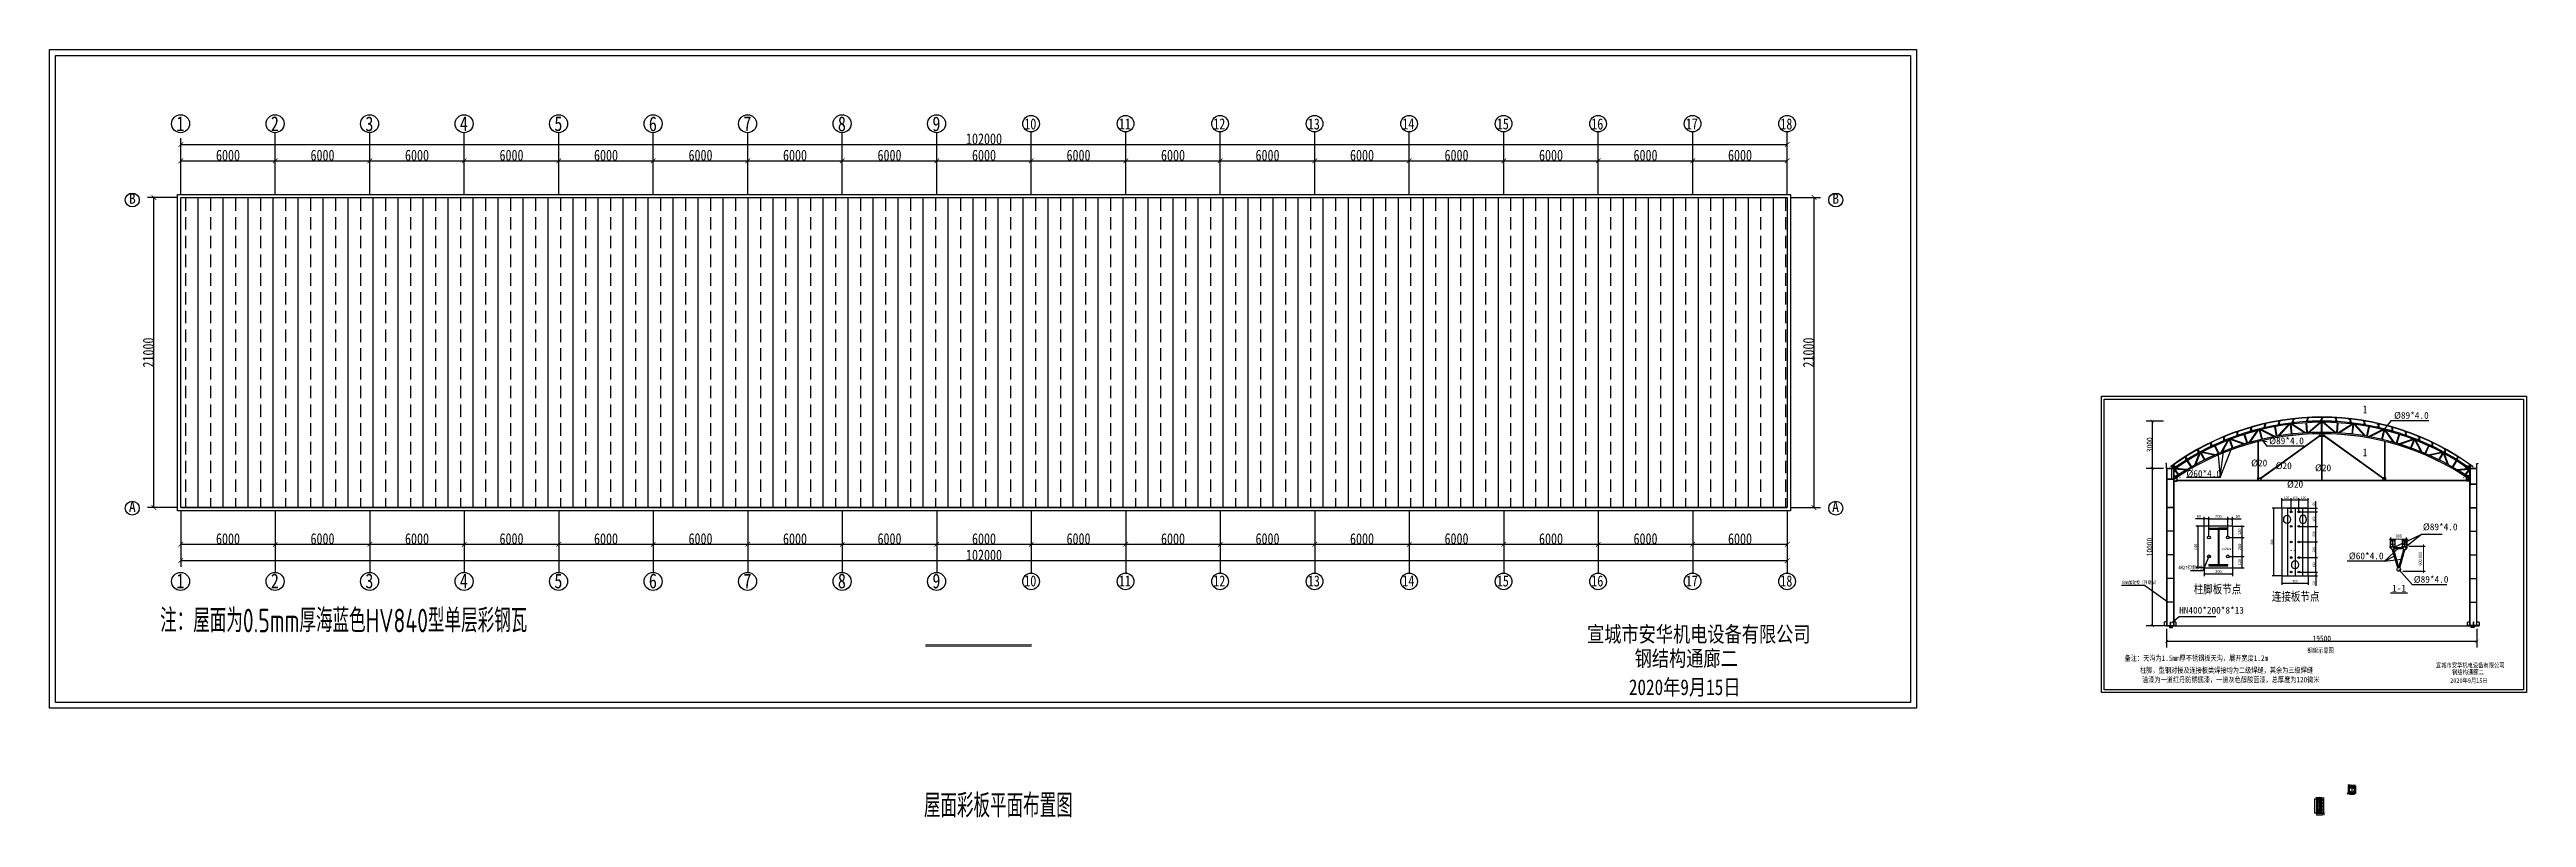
# Model space of a CAD drawing. Header units: millimetres. Extents: x 92079 to 624077, y -488988 to -181668.
# Drawn here: x 466814 to 624077, y -488988 to -440205 of the extents above; entities that cross this region are included whole.
import ezdxf
from ezdxf.enums import TextEntityAlignment as Align

# ---------------------------------------------------------------- set-up
doc = ezdxf.new("R2010")
doc.units = ezdxf.units.MM
doc.header["$PDMODE"] = 1
for name, color, linetype in [('DIM', 3, 'Continuous'), ('PUB_TEXT', 7, 'Continuous'), ('TEXT', 7, 'Continuous'), ('THICK', 6, 'Continuous'), ('THIN', 7, 'Continuous'), ('粗线', 7, 'Continuous')]:
    doc.layers.add(name, color=color, linetype=linetype)
doc.styles.add('-黑体', font='simhei.ttf', dxfattribs={"width": 0.8})
doc.styles.add('H1', font='')
doc.styles.add('HCJG_Dim', font='HCJG.shx', dxfattribs={"width": 0.7, "bigfont": 'hztxt.shx'})
doc.styles.get("Standard").update_dxf_attribs({"font": 'qlctxt.shx', "bigfont": 'qlchzt.shx'})
doc.styles.add('STYLE1', font='', dxfattribs={"width": 0.8})
doc.styles.add('TSSD_Dimension', font='Tssdeng.shx', dxfattribs={"width": 0.7, "bigfont": 'hztxt.shx'})
doc.styles.add('TSSD_Norm', font='Tssdeng.shx', dxfattribs={"bigfont": 'hztxt.shx'})
doc.styles.add('仿宋', font='', dxfattribs={"width": 0.8})
doc.styles.get('H1').set_extended_font_data('SimSun')
doc.styles.get('STYLE1').set_extended_font_data('SimSun')
doc.styles.get('仿宋').set_extended_font_data('FangSong_GB2312')
doc.dimstyles.new('HCJG_100_100', dxfattribs={"dimtxt": 300, "dimasz": 100, "dimexe": 100, "dimexo": 250, "dimgap": 100, "dimtad": 1, "dimdec": 0, "dimzin": 0, "dimdsep": 46, "dimtxsty": 'HCJG_Dim', "dimblk": 'ArchTick', "dimcen": 0, "dimdle": 100, "dimclrd": 3, "dimclre": 3, "dimclrt": 7, "dimadec": 0, "dimazin": 0, "dimtfac": 1, "dimtdec": 0, "dimtix": 1, "dimtmove": 2, "dimatfit": 3, "dimfxl": 1, "dimtolj": 1, "dimtzin": 0, "dimarcsym": 0})
doc.dimstyles.new('副本 ISO-25', dxfattribs={"dimtxt": 250, "dimasz": 400, "dimexe": 400, "dimexo": 200, "dimgap": 0.3, "dimtad": 1, "dimtoh": 1, "dimdec": 0, "dimtxsty": '仿宋', "dimblk": 'ARCHTICK', "dimcen": 25, "dimaunit": 1, "dimadec": 3, "dimazin": 0, "dimtfac": 1, "dimtdec": 0, "dimtmove": 0, "dimatfit": 3, "dimldrblk": 'ARCHTICK', "dimfxl": 1, "dimarcsym": 0})
doc.dimstyles.new('大样图Standard', dxfattribs={"dimscale": 120, "dimtxt": 0.25, "dimasz": 0.18, "dimexe": 0.18, "dimexo": 0.0625, "dimgap": 0.09, "dimtad": 1, "dimdsep": 46, "dimtxsty": 'Standard', "dimblk": 'ARCHTICK', "dimcen": 0.09, "dimadec": 0, "dimazin": 0, "dimtfac": 1, "dimtofl": 0, "dimtmove": 0, "dimatfit": 3, "dimfxl": 1, "dimtolj": 1, "dimtzin": 0, "dimarcsym": 0})

msp = doc.modelspace()

# ---------------------------------------------------------------- texts
at = {"layer": 'PUB_TEXT', "style": 'H1'}
for s, height, p in [('B', 648, (471849.796, -450002.391)), ('B', 648, (579994.676, -450002.391)), ('%%C89*4.0', 432, (615669.378, -463661.873)), ('%%C89*4.0', 432, (607743.725, -465274.748)), ('%%C60*4.0', 432, (602487.001, -467358.802)), ('%%C20', 432, (606596.076, -466684.137)), ('%%C20', 432, (608153.355, -466858.887)), ('%%C20', 432, (610653.791, -466992.08)), ('%%C20', 432, (608875.324, -468038.308)), ('A', 648, (471849.796, -469578.959)), ('A', 648, (579987.436, -469578.959)), ('%%C89*4.0', 432, (617501.904, -470742.426)), ('%%C60*4.0', 432, (612802.69, -472587.626)), ('1-1', 432, (615543.879, -474643.557)), ('%%C89*4.0', 432, (616922.933, -474078.52)), ('HN400*200*8*13', 432, (602023.474, -476040.528))]:
    msp.add_text(s, height=height, dxfattribs=at).set_placement(p)
at = {"layer": 'PUB_TEXT', "style": '-黑体', "width": 0.8}
for s, p in [('宣城市安华机电设备有限公司 ', (571799.691, -477320.296)), ('钢结构通廊二', (570729.298, -478863.462)), ('2020年9月15日', (570629.701, -480690.211))]:
    msp.add_text(s, height=1000, dxfattribs=at).set_placement(p, align=Align.MIDDLE)
at = {"layer": 'PUB_TEXT', "insert": (473837.449, -475728.4), "char_height": 1500, "width": 23819.80239, "attachment_point": 1, "style": 'TSSD_Dimension'}
msp.add_mtext('注：屋面为0.5mm厚海蓝色HV840型单层彩钢瓦', dxfattribs=at)
at = {"layer": 'TEXT', "style": 'TSSD_Norm', "width": 0.7}
msp.add_text('屋面彩板平面布置图', height=1500, dxfattribs=at).set_placement((522326.901, -489434.753), align=Align.BOTTOM_LEFT)
at = {"layer": '粗线', "color": 7, "style": 'STYLE1', "width": 0.8}
for s, height, p in [('1', 936.411, (474866.625, -445389.854)), ('2', 936.411, (480866.625, -445384.622)), ('3', 936.411, (486866.625, -445395.085)), ('4', 936.411, (492866.625, -445384.622)), ('5', 936.411, (498866.625, -445384.622)), ('6', 936.411, (504866.625, -445395.085)), ('7', 936.411, (510866.625, -445384.622)), ('8', 936.411, (516866.625, -445395.085)), ('9', 936.411, (522866.625, -445395.085)), ('10', 700, (528702.458, -445282.289)), ('11', 700, (534702.458, -445278.379)), ('12', 700, (540702.458, -445278.379)), ('13', 700, (546702.458, -445282.289)), ('14', 700, (552702.458, -445278.379)), ('15', 700, (558702.458, -445278.379)), ('16', 700, (564702.458, -445282.289)), ('17', 700, (570702.458, -445278.379)), ('18', 700, (576702.458, -445282.289)), ('1', 500.821, (613688.867, -463317.083)), ('1', 500.821, (613688.867, -466042.334)), ('t=16mm', 88.1672, (608993.394, -472062.878)), ('1', 936.411, (474866.625, -474430.094)), ('2', 936.411, (480866.625, -474430.094)), ('3', 936.411, (486866.625, -474430.094)), ('4', 936.411, (492866.625, -474430.094)), ('5', 936.411, (498866.625, -474430.094)), ('6', 936.411, (504866.625, -474430.094)), ('7', 936.411, (510866.625, -474430.094)), ('8', 936.411, (516866.625, -474430.094)), ('9', 936.411, (522866.625, -474430.094)), ('10', 700, (528702.458, -474311.762)), ('11', 700, (534702.458, -474311.762)), ('12', 700, (540702.458, -474311.762)), ('13', 700, (546702.458, -474311.762)), ('14', 700, (552702.458, -474311.762)), ('15', 700, (558702.458, -474311.762)), ('16', 700, (564702.458, -474311.762)), ('17', 700, (570702.458, -474311.762)), ('18', 700, (576702.458, -474311.762)), ('6mm加劲板（间歇焊）', 213.85387, (598395.581, -474153.513)), ('柱脚板节点', 538.6448, (602951.569, -474757.442)), ('连接板节点', 538.6448, (607913.951, -475223.993))]:
    msp.add_text(s, height=height, dxfattribs=at).set_placement(p)
at = {"layer": '粗线', "attachment_point": 1, "style": 'STYLE1'}
for s, insert, char_height in [('备注：天沟为1.5mm厚不锈钢板天沟，展开宽度1.2m', (598563.71, -478690.821), 350), ('柱脚，型钢对接及连接板类焊接均为二级焊缝，其余为三级焊缝', (599547.919, -479457.455), 350), ('钢架示意图', (610171.68, -478223.393), 300), ('宣城市安华机电设备有限公司', (618322.392, -479163.353), 300), ('钢结构通廊二', (619353.783, -479602.056), 300), ('油漆为一道红丹防锈底漆，一道灰色醇酸面漆，总厚度为120微米', (599673.04, -480055.744), 350), ('2020年9月15日', (619234.18, -480143.749), 300)]:
    msp.add_mtext_dynamic_manual_height_columns(s, width=980, gutter_width=460, heights=[20], dxfattribs=dict(at, insert=insert, char_height=char_height)).dxf.set("width", 13350.72205)

# ---------------------------------------------------------------- blocks, each defined once
blk = doc.blocks.new('_ArchTick')
at = {"color": 0, "linetype": 'ByBlock', "const_width": 0.15}
blk.add_lwpolyline([(-0.5, -0.5), (0.5, 0.5)], dxfattribs=at)
blk = doc.blocks.new('*D365')
at = {"layer": 'Defpoints', "color": 0}
for p in [(475145, -469305), (481145, -469305), (481145, -471637)]:
    blk.add_point(p, dxfattribs=at)
at = {"layer": '粗线', "color": 0, "lineweight": -2}
for p, q in [((475145, -469505), (475145, -472037)), ((481145, -469505), (481145, -472037)), ((475145, -471637), (481145, -471637))]:
    blk.add_line(p, q, dxfattribs=at)
at = {"layer": '粗线', "color": 0, "lineweight": -2, "xscale": 300, "yscale": 300, "zscale": 300, "rotation": 180}
blk.add_blockref('_ArchTick', (475145, -471637), dxfattribs=at)
at = {"layer": '粗线', "color": 0, "lineweight": -2, "xscale": 300, "yscale": 300, "zscale": 300}
blk.add_blockref('_ArchTick', (481145, -471637), dxfattribs=at)
at = {"layer": '粗线', "color": 0, "insert": (478145, -471286), "char_height": 700, "attachment_point": 5, "style": '仿宋'}
blk.add_mtext('6000', dxfattribs=at)
blk = doc.blocks.new('*D366')
at = {"layer": 'Defpoints', "color": 0}
for p in [(481145, -469305), (487145, -469305), (487145, -471637)]:
    blk.add_point(p, dxfattribs=at)
at = {"layer": '粗线', "color": 0, "lineweight": -2}
for p, q in [((481145, -469505), (481145, -472037)), ((487145, -469505), (487145, -472037)), ((481145, -471637), (487145, -471637))]:
    blk.add_line(p, q, dxfattribs=at)
at = {"layer": '粗线', "color": 0, "lineweight": -2, "xscale": 300, "yscale": 300, "zscale": 300, "rotation": 180}
blk.add_blockref('_ArchTick', (481145, -471637), dxfattribs=at)
at = {"layer": '粗线', "color": 0, "lineweight": -2, "xscale": 300, "yscale": 300, "zscale": 300}
blk.add_blockref('_ArchTick', (487145, -471637), dxfattribs=at)
at = {"layer": '粗线', "color": 0, "insert": (484145, -471286), "char_height": 700, "attachment_point": 5, "style": '仿宋'}
blk.add_mtext('6000', dxfattribs=at)
blk = doc.blocks.new('*D367')
at = {"layer": 'Defpoints', "color": 0}
for p in [(487145, -469305), (493145, -469305), (493145, -471637)]:
    blk.add_point(p, dxfattribs=at)
at = {"layer": '粗线', "color": 0, "lineweight": -2}
for p, q in [((487145, -469505), (487145, -472037)), ((493145, -469505), (493145, -472037)), ((487145, -471637), (493145, -471637))]:
    blk.add_line(p, q, dxfattribs=at)
at = {"layer": '粗线', "color": 0, "lineweight": -2, "xscale": 300, "yscale": 300, "zscale": 300, "rotation": 180}
blk.add_blockref('_ArchTick', (487145, -471637), dxfattribs=at)
at = {"layer": '粗线', "color": 0, "lineweight": -2, "xscale": 300, "yscale": 300, "zscale": 300}
blk.add_blockref('_ArchTick', (493145, -471637), dxfattribs=at)
at = {"layer": '粗线', "color": 0, "insert": (490145, -471286), "char_height": 700, "attachment_point": 5, "style": '仿宋'}
blk.add_mtext('6000', dxfattribs=at)
blk = doc.blocks.new('*D368')
at = {"layer": 'Defpoints', "color": 0}
for p in [(493145, -469305), (499145, -469305), (499145, -471637)]:
    blk.add_point(p, dxfattribs=at)
at = {"layer": '粗线', "color": 0, "lineweight": -2}
for p, q in [((493145, -469505), (493145, -472037)), ((499145, -469505), (499145, -472037)), ((493145, -471637), (499145, -471637))]:
    blk.add_line(p, q, dxfattribs=at)
at = {"layer": '粗线', "color": 0, "lineweight": -2, "xscale": 300, "yscale": 300, "zscale": 300, "rotation": 180}
blk.add_blockref('_ArchTick', (493145, -471637), dxfattribs=at)
at = {"layer": '粗线', "color": 0, "lineweight": -2, "xscale": 300, "yscale": 300, "zscale": 300}
blk.add_blockref('_ArchTick', (499145, -471637), dxfattribs=at)
at = {"layer": '粗线', "color": 0, "insert": (496145, -471286), "char_height": 700, "attachment_point": 5, "style": '仿宋'}
blk.add_mtext('6000', dxfattribs=at)
blk = doc.blocks.new('*D369')
at = {"layer": 'Defpoints', "color": 0}
for p in [(499145, -469305), (505145, -469305), (505145, -471637)]:
    blk.add_point(p, dxfattribs=at)
at = {"layer": '粗线', "color": 0, "lineweight": -2}
for p, q in [((499145, -469505), (499145, -472037)), ((505145, -469505), (505145, -472037)), ((499145, -471637), (505145, -471637))]:
    blk.add_line(p, q, dxfattribs=at)
at = {"layer": '粗线', "color": 0, "lineweight": -2, "xscale": 300, "yscale": 300, "zscale": 300, "rotation": 180}
blk.add_blockref('_ArchTick', (499145, -471637), dxfattribs=at)
at = {"layer": '粗线', "color": 0, "lineweight": -2, "xscale": 300, "yscale": 300, "zscale": 300}
blk.add_blockref('_ArchTick', (505145, -471637), dxfattribs=at)
at = {"layer": '粗线', "color": 0, "insert": (502145, -471286), "char_height": 700, "attachment_point": 5, "style": '仿宋'}
blk.add_mtext('6000', dxfattribs=at)
blk = doc.blocks.new('*D370')
at = {"layer": 'Defpoints', "color": 0}
for p in [(505145, -469305), (511145, -469305), (511145, -471637)]:
    blk.add_point(p, dxfattribs=at)
at = {"layer": '粗线', "color": 0, "lineweight": -2}
for p, q in [((505145, -469505), (505145, -472037)), ((511145, -469505), (511145, -472037)), ((505145, -471637), (511145, -471637))]:
    blk.add_line(p, q, dxfattribs=at)
at = {"layer": '粗线', "color": 0, "lineweight": -2, "xscale": 300, "yscale": 300, "zscale": 300, "rotation": 180}
blk.add_blockref('_ArchTick', (505145, -471637), dxfattribs=at)
at = {"layer": '粗线', "color": 0, "lineweight": -2, "xscale": 300, "yscale": 300, "zscale": 300}
blk.add_blockref('_ArchTick', (511145, -471637), dxfattribs=at)
at = {"layer": '粗线', "color": 0, "insert": (508145, -471286), "char_height": 700, "attachment_point": 5, "style": '仿宋'}
blk.add_mtext('6000', dxfattribs=at)
blk = doc.blocks.new('*D371')
at = {"layer": 'Defpoints', "color": 0}
for p in [(511145, -469305), (517145, -469305), (517145, -471637)]:
    blk.add_point(p, dxfattribs=at)
at = {"layer": '粗线', "color": 0, "lineweight": -2}
for p, q in [((511145, -469505), (511145, -472037)), ((517145, -469505), (517145, -472037)), ((511145, -471637), (517145, -471637))]:
    blk.add_line(p, q, dxfattribs=at)
at = {"layer": '粗线', "color": 0, "lineweight": -2, "xscale": 300, "yscale": 300, "zscale": 300, "rotation": 180}
blk.add_blockref('_ArchTick', (511145, -471637), dxfattribs=at)
at = {"layer": '粗线', "color": 0, "lineweight": -2, "xscale": 300, "yscale": 300, "zscale": 300}
blk.add_blockref('_ArchTick', (517145, -471637), dxfattribs=at)
at = {"layer": '粗线', "color": 0, "insert": (514145, -471286), "char_height": 700, "attachment_point": 5, "style": '仿宋'}
blk.add_mtext('6000', dxfattribs=at)
blk = doc.blocks.new('*D372')
at = {"layer": 'Defpoints', "color": 0}
for p in [(517145, -469305), (523145, -469305), (523145, -471637)]:
    blk.add_point(p, dxfattribs=at)
at = {"layer": '粗线', "color": 0, "lineweight": -2}
for p, q in [((517145, -469505), (517145, -472037)), ((523145, -469505), (523145, -472037)), ((517145, -471637), (523145, -471637))]:
    blk.add_line(p, q, dxfattribs=at)
at = {"layer": '粗线', "color": 0, "lineweight": -2, "xscale": 300, "yscale": 300, "zscale": 300, "rotation": 180}
blk.add_blockref('_ArchTick', (517145, -471637), dxfattribs=at)
at = {"layer": '粗线', "color": 0, "lineweight": -2, "xscale": 300, "yscale": 300, "zscale": 300}
blk.add_blockref('_ArchTick', (523145, -471637), dxfattribs=at)
at = {"layer": '粗线', "color": 0, "insert": (520145, -471286), "char_height": 700, "attachment_point": 5, "style": '仿宋'}
blk.add_mtext('6000', dxfattribs=at)
blk = doc.blocks.new('*D373')
at = {"layer": 'Defpoints', "color": 0}
for p in [(523145, -469305), (529145, -469305), (529145, -471637)]:
    blk.add_point(p, dxfattribs=at)
at = {"layer": '粗线', "color": 0, "lineweight": -2}
for p, q in [((523145, -469505), (523145, -472037)), ((529145, -469505), (529145, -472037)), ((523145, -471637), (529145, -471637))]:
    blk.add_line(p, q, dxfattribs=at)
at = {"layer": '粗线', "color": 0, "lineweight": -2, "xscale": 300, "yscale": 300, "zscale": 300, "rotation": 180}
blk.add_blockref('_ArchTick', (523145, -471637), dxfattribs=at)
at = {"layer": '粗线', "color": 0, "lineweight": -2, "xscale": 300, "yscale": 300, "zscale": 300}
blk.add_blockref('_ArchTick', (529145, -471637), dxfattribs=at)
at = {"layer": '粗线', "color": 0, "insert": (526145, -471286), "char_height": 700, "attachment_point": 5, "style": '仿宋'}
blk.add_mtext('6000', dxfattribs=at)
blk = doc.blocks.new('*D374')
at = {"layer": 'Defpoints', "color": 0}
for p in [(529145, -469305), (535145, -469305), (535145, -471637)]:
    blk.add_point(p, dxfattribs=at)
at = {"layer": '粗线', "color": 0, "lineweight": -2}
for p, q in [((529145, -469505), (529145, -472037)), ((535145, -469505), (535145, -472037)), ((529145, -471637), (535145, -471637))]:
    blk.add_line(p, q, dxfattribs=at)
at = {"layer": '粗线', "color": 0, "lineweight": -2, "xscale": 300, "yscale": 300, "zscale": 300, "rotation": 180}
blk.add_blockref('_ArchTick', (529145, -471637), dxfattribs=at)
at = {"layer": '粗线', "color": 0, "lineweight": -2, "xscale": 300, "yscale": 300, "zscale": 300}
blk.add_blockref('_ArchTick', (535145, -471637), dxfattribs=at)
at = {"layer": '粗线', "color": 0, "insert": (532145, -471286), "char_height": 700, "attachment_point": 5, "style": '仿宋'}
blk.add_mtext('6000', dxfattribs=at)
blk = doc.blocks.new('*D375')
at = {"layer": 'Defpoints', "color": 0}
for p in [(535145, -469305), (541145, -469305), (541145, -471637)]:
    blk.add_point(p, dxfattribs=at)
at = {"layer": '粗线', "color": 0, "lineweight": -2}
for p, q in [((535145, -469505), (535145, -472037)), ((541145, -469505), (541145, -472037)), ((535145, -471637), (541145, -471637))]:
    blk.add_line(p, q, dxfattribs=at)
at = {"layer": '粗线', "color": 0, "lineweight": -2, "xscale": 300, "yscale": 300, "zscale": 300, "rotation": 180}
blk.add_blockref('_ArchTick', (535145, -471637), dxfattribs=at)
at = {"layer": '粗线', "color": 0, "lineweight": -2, "xscale": 300, "yscale": 300, "zscale": 300}
blk.add_blockref('_ArchTick', (541145, -471637), dxfattribs=at)
at = {"layer": '粗线', "color": 0, "insert": (538145, -471286), "char_height": 700, "attachment_point": 5, "style": '仿宋'}
blk.add_mtext('6000', dxfattribs=at)
blk = doc.blocks.new('*D376')
at = {"layer": 'Defpoints', "color": 0}
for p in [(541145, -469305), (547145, -469305), (547145, -471637)]:
    blk.add_point(p, dxfattribs=at)
at = {"layer": '粗线', "color": 0, "lineweight": -2}
for p, q in [((541145, -469505), (541145, -472037)), ((547145, -469505), (547145, -472037)), ((541145, -471637), (547145, -471637))]:
    blk.add_line(p, q, dxfattribs=at)
at = {"layer": '粗线', "color": 0, "lineweight": -2, "xscale": 300, "yscale": 300, "zscale": 300, "rotation": 180}
blk.add_blockref('_ArchTick', (541145, -471637), dxfattribs=at)
at = {"layer": '粗线', "color": 0, "lineweight": -2, "xscale": 300, "yscale": 300, "zscale": 300}
blk.add_blockref('_ArchTick', (547145, -471637), dxfattribs=at)
at = {"layer": '粗线', "color": 0, "insert": (544145, -471286), "char_height": 700, "attachment_point": 5, "style": '仿宋'}
blk.add_mtext('6000', dxfattribs=at)
blk = doc.blocks.new('*D377')
at = {"layer": 'Defpoints', "color": 0}
for p in [(547145, -469305), (553145, -469305), (553145, -471637)]:
    blk.add_point(p, dxfattribs=at)
at = {"layer": '粗线', "color": 0, "lineweight": -2}
for p, q in [((547145, -469505), (547145, -472037)), ((553145, -469505), (553145, -472037)), ((547145, -471637), (553145, -471637))]:
    blk.add_line(p, q, dxfattribs=at)
at = {"layer": '粗线', "color": 0, "lineweight": -2, "xscale": 300, "yscale": 300, "zscale": 300, "rotation": 180}
blk.add_blockref('_ArchTick', (547145, -471637), dxfattribs=at)
at = {"layer": '粗线', "color": 0, "lineweight": -2, "xscale": 300, "yscale": 300, "zscale": 300}
blk.add_blockref('_ArchTick', (553145, -471637), dxfattribs=at)
at = {"layer": '粗线', "color": 0, "insert": (550145, -471286), "char_height": 700, "attachment_point": 5, "style": '仿宋'}
blk.add_mtext('6000', dxfattribs=at)
blk = doc.blocks.new('*D378')
at = {"layer": 'Defpoints', "color": 0}
for p in [(553145, -469305), (559145, -469305), (559145, -471637)]:
    blk.add_point(p, dxfattribs=at)
at = {"layer": '粗线', "color": 0, "lineweight": -2}
for p, q in [((553145, -469505), (553145, -472037)), ((559145, -469505), (559145, -472037)), ((553145, -471637), (559145, -471637))]:
    blk.add_line(p, q, dxfattribs=at)
at = {"layer": '粗线', "color": 0, "lineweight": -2, "xscale": 300, "yscale": 300, "zscale": 300, "rotation": 180}
blk.add_blockref('_ArchTick', (553145, -471637), dxfattribs=at)
at = {"layer": '粗线', "color": 0, "lineweight": -2, "xscale": 300, "yscale": 300, "zscale": 300}
blk.add_blockref('_ArchTick', (559145, -471637), dxfattribs=at)
at = {"layer": '粗线', "color": 0, "insert": (556145, -471286), "char_height": 700, "attachment_point": 5, "style": '仿宋'}
blk.add_mtext('6000', dxfattribs=at)
blk = doc.blocks.new('*D379')
at = {"layer": 'Defpoints', "color": 0}
for p in [(559145, -469305), (565145, -469305), (565145, -471637)]:
    blk.add_point(p, dxfattribs=at)
at = {"layer": '粗线', "color": 0, "lineweight": -2}
for p, q in [((559145, -469505), (559145, -472037)), ((565145, -469505), (565145, -472037)), ((559145, -471637), (565145, -471637))]:
    blk.add_line(p, q, dxfattribs=at)
at = {"layer": '粗线', "color": 0, "lineweight": -2, "xscale": 300, "yscale": 300, "zscale": 300, "rotation": 180}
blk.add_blockref('_ArchTick', (559145, -471637), dxfattribs=at)
at = {"layer": '粗线', "color": 0, "lineweight": -2, "xscale": 300, "yscale": 300, "zscale": 300}
blk.add_blockref('_ArchTick', (565145, -471637), dxfattribs=at)
at = {"layer": '粗线', "color": 0, "insert": (562145, -471286), "char_height": 700, "attachment_point": 5, "style": '仿宋'}
blk.add_mtext('6000', dxfattribs=at)
blk = doc.blocks.new('*D380')
at = {"layer": 'Defpoints', "color": 0}
for p in [(565145, -469305), (571145, -469305), (571145, -471637)]:
    blk.add_point(p, dxfattribs=at)
at = {"layer": '粗线', "color": 0, "lineweight": -2}
for p, q in [((565145, -469505), (565145, -472037)), ((571145, -469505), (571145, -472037)), ((565145, -471637), (571145, -471637))]:
    blk.add_line(p, q, dxfattribs=at)
at = {"layer": '粗线', "color": 0, "lineweight": -2, "xscale": 300, "yscale": 300, "zscale": 300, "rotation": 180}
blk.add_blockref('_ArchTick', (565145, -471637), dxfattribs=at)
at = {"layer": '粗线', "color": 0, "lineweight": -2, "xscale": 300, "yscale": 300, "zscale": 300}
blk.add_blockref('_ArchTick', (571145, -471637), dxfattribs=at)
at = {"layer": '粗线', "color": 0, "insert": (568145, -471286), "char_height": 700, "attachment_point": 5, "style": '仿宋'}
blk.add_mtext('6000', dxfattribs=at)
blk = doc.blocks.new('*D381')
at = {"layer": 'Defpoints', "color": 0}
for p in [(571145, -469305), (577145, -469305), (577145, -471637)]:
    blk.add_point(p, dxfattribs=at)
at = {"layer": '粗线', "color": 0, "lineweight": -2}
for p, q in [((571145, -469505), (571145, -472037)), ((577145, -469505), (577145, -472037)), ((571145, -471637), (577145, -471637))]:
    blk.add_line(p, q, dxfattribs=at)
at = {"layer": '粗线', "color": 0, "lineweight": -2, "xscale": 300, "yscale": 300, "zscale": 300, "rotation": 180}
blk.add_blockref('_ArchTick', (571145, -471637), dxfattribs=at)
at = {"layer": '粗线', "color": 0, "lineweight": -2, "xscale": 300, "yscale": 300, "zscale": 300}
blk.add_blockref('_ArchTick', (577145, -471637), dxfattribs=at)
at = {"layer": '粗线', "color": 0, "insert": (574145, -471286), "char_height": 700, "attachment_point": 5, "style": '仿宋'}
blk.add_mtext('6000', dxfattribs=at)
blk = doc.blocks.new('*D364')
at = {"layer": 'Defpoints', "color": 0}
for p in [(475145, -469305), (577145, -469305), (577145, -472673)]:
    blk.add_point(p, dxfattribs=at)
at = {"layer": '粗线', "color": 0, "lineweight": -2}
for p, q in [((475145, -469505), (475145, -473073)), ((577145, -469505), (577145, -473073)), ((475145, -472673), (577145, -472673))]:
    blk.add_line(p, q, dxfattribs=at)
at = {"layer": '粗线', "color": 0, "lineweight": -2, "xscale": 300, "yscale": 300, "zscale": 300, "rotation": 180}
blk.add_blockref('_ArchTick', (475145, -472673), dxfattribs=at)
at = {"layer": '粗线', "color": 0, "lineweight": -2, "xscale": 300, "yscale": 300, "zscale": 300}
blk.add_blockref('_ArchTick', (577145, -472673), dxfattribs=at)
at = {"layer": '粗线', "color": 0, "insert": (526145, -472323), "char_height": 700, "attachment_point": 5, "style": '仿宋'}
blk.add_mtext('102000', dxfattribs=at)
blk = doc.blocks.new('*D344')
at = {"layer": 'Defpoints', "color": 0}
for p in [(481145, -447273), (475145, -449605), (481145, -449605)]:
    blk.add_point(p, dxfattribs=at)
at = {"layer": '粗线', "color": 0, "lineweight": -2}
for p, q in [((475145, -449405), (475145, -446873)), ((475145, -447273), (481145, -447273)), ((481145, -449405), (481145, -446873))]:
    blk.add_line(p, q, dxfattribs=at)
at = {"layer": '粗线', "color": 0, "lineweight": -2, "xscale": 300, "yscale": 300, "zscale": 300, "rotation": 180}
blk.add_blockref('_ArchTick', (475145, -447273), dxfattribs=at)
at = {"layer": '粗线', "color": 0, "lineweight": -2, "xscale": 300, "yscale": 300, "zscale": 300}
blk.add_blockref('_ArchTick', (481145, -447273), dxfattribs=at)
at = {"layer": '粗线', "color": 0, "insert": (478145, -446923), "char_height": 700, "attachment_point": 5, "style": '仿宋'}
blk.add_mtext('6000', dxfattribs=at)
blk = doc.blocks.new('*D345')
at = {"layer": 'Defpoints', "color": 0}
for p in [(487145, -447273), (481145, -449605), (487145, -449605)]:
    blk.add_point(p, dxfattribs=at)
at = {"layer": '粗线', "color": 0, "lineweight": -2}
for p, q in [((481145, -449405), (481145, -446873)), ((481145, -447273), (487145, -447273)), ((487145, -449405), (487145, -446873))]:
    blk.add_line(p, q, dxfattribs=at)
at = {"layer": '粗线', "color": 0, "lineweight": -2, "xscale": 300, "yscale": 300, "zscale": 300, "rotation": 180}
blk.add_blockref('_ArchTick', (481145, -447273), dxfattribs=at)
at = {"layer": '粗线', "color": 0, "lineweight": -2, "xscale": 300, "yscale": 300, "zscale": 300}
blk.add_blockref('_ArchTick', (487145, -447273), dxfattribs=at)
at = {"layer": '粗线', "color": 0, "insert": (484145, -446923), "char_height": 700, "attachment_point": 5, "style": '仿宋'}
blk.add_mtext('6000', dxfattribs=at)
blk = doc.blocks.new('*D346')
at = {"layer": 'Defpoints', "color": 0}
for p in [(493145, -447273), (487145, -449605), (493145, -449605)]:
    blk.add_point(p, dxfattribs=at)
at = {"layer": '粗线', "color": 0, "lineweight": -2}
for p, q in [((487145, -449405), (487145, -446873)), ((487145, -447273), (493145, -447273)), ((493145, -449405), (493145, -446873))]:
    blk.add_line(p, q, dxfattribs=at)
at = {"layer": '粗线', "color": 0, "lineweight": -2, "xscale": 300, "yscale": 300, "zscale": 300, "rotation": 180}
blk.add_blockref('_ArchTick', (487145, -447273), dxfattribs=at)
at = {"layer": '粗线', "color": 0, "lineweight": -2, "xscale": 300, "yscale": 300, "zscale": 300}
blk.add_blockref('_ArchTick', (493145, -447273), dxfattribs=at)
at = {"layer": '粗线', "color": 0, "insert": (490145, -446923), "char_height": 700, "attachment_point": 5, "style": '仿宋'}
blk.add_mtext('6000', dxfattribs=at)
blk = doc.blocks.new('*D347')
at = {"layer": 'Defpoints', "color": 0}
for p in [(499145, -447273), (493145, -449605), (499145, -449605)]:
    blk.add_point(p, dxfattribs=at)
at = {"layer": '粗线', "color": 0, "lineweight": -2}
for p, q in [((493145, -449405), (493145, -446873)), ((493145, -447273), (499145, -447273)), ((499145, -449405), (499145, -446873))]:
    blk.add_line(p, q, dxfattribs=at)
at = {"layer": '粗线', "color": 0, "lineweight": -2, "xscale": 300, "yscale": 300, "zscale": 300, "rotation": 180}
blk.add_blockref('_ArchTick', (493145, -447273), dxfattribs=at)
at = {"layer": '粗线', "color": 0, "lineweight": -2, "xscale": 300, "yscale": 300, "zscale": 300}
blk.add_blockref('_ArchTick', (499145, -447273), dxfattribs=at)
at = {"layer": '粗线', "color": 0, "insert": (496145, -446923), "char_height": 700, "attachment_point": 5, "style": '仿宋'}
blk.add_mtext('6000', dxfattribs=at)
blk = doc.blocks.new('*D348')
at = {"layer": 'Defpoints', "color": 0}
for p in [(505145, -447273), (499145, -449605), (505145, -449605)]:
    blk.add_point(p, dxfattribs=at)
at = {"layer": '粗线', "color": 0, "lineweight": -2}
for p, q in [((499145, -449405), (499145, -446873)), ((499145, -447273), (505145, -447273)), ((505145, -449405), (505145, -446873))]:
    blk.add_line(p, q, dxfattribs=at)
at = {"layer": '粗线', "color": 0, "lineweight": -2, "xscale": 300, "yscale": 300, "zscale": 300, "rotation": 180}
blk.add_blockref('_ArchTick', (499145, -447273), dxfattribs=at)
at = {"layer": '粗线', "color": 0, "lineweight": -2, "xscale": 300, "yscale": 300, "zscale": 300}
blk.add_blockref('_ArchTick', (505145, -447273), dxfattribs=at)
at = {"layer": '粗线', "color": 0, "insert": (502145, -446923), "char_height": 700, "attachment_point": 5, "style": '仿宋'}
blk.add_mtext('6000', dxfattribs=at)
blk = doc.blocks.new('*D349')
at = {"layer": 'Defpoints', "color": 0}
for p in [(511145, -447273), (505145, -449605), (511145, -449605)]:
    blk.add_point(p, dxfattribs=at)
at = {"layer": '粗线', "color": 0, "lineweight": -2}
for p, q in [((505145, -449405), (505145, -446873)), ((505145, -447273), (511145, -447273)), ((511145, -449405), (511145, -446873))]:
    blk.add_line(p, q, dxfattribs=at)
at = {"layer": '粗线', "color": 0, "lineweight": -2, "xscale": 300, "yscale": 300, "zscale": 300, "rotation": 180}
blk.add_blockref('_ArchTick', (505145, -447273), dxfattribs=at)
at = {"layer": '粗线', "color": 0, "lineweight": -2, "xscale": 300, "yscale": 300, "zscale": 300}
blk.add_blockref('_ArchTick', (511145, -447273), dxfattribs=at)
at = {"layer": '粗线', "color": 0, "insert": (508145, -446923), "char_height": 700, "attachment_point": 5, "style": '仿宋'}
blk.add_mtext('6000', dxfattribs=at)
blk = doc.blocks.new('*D350')
at = {"layer": 'Defpoints', "color": 0}
for p in [(517145, -447273), (511145, -449605), (517145, -449605)]:
    blk.add_point(p, dxfattribs=at)
at = {"layer": '粗线', "color": 0, "lineweight": -2}
for p, q in [((511145, -449405), (511145, -446873)), ((511145, -447273), (517145, -447273)), ((517145, -449405), (517145, -446873))]:
    blk.add_line(p, q, dxfattribs=at)
at = {"layer": '粗线', "color": 0, "lineweight": -2, "xscale": 300, "yscale": 300, "zscale": 300, "rotation": 180}
blk.add_blockref('_ArchTick', (511145, -447273), dxfattribs=at)
at = {"layer": '粗线', "color": 0, "lineweight": -2, "xscale": 300, "yscale": 300, "zscale": 300}
blk.add_blockref('_ArchTick', (517145, -447273), dxfattribs=at)
at = {"layer": '粗线', "color": 0, "insert": (514145, -446923), "char_height": 700, "attachment_point": 5, "style": '仿宋'}
blk.add_mtext('6000', dxfattribs=at)
blk = doc.blocks.new('*D351')
at = {"layer": 'Defpoints', "color": 0}
for p in [(523145, -447273), (517145, -449605), (523145, -449605)]:
    blk.add_point(p, dxfattribs=at)
at = {"layer": '粗线', "color": 0, "lineweight": -2}
for p, q in [((517145, -449405), (517145, -446873)), ((517145, -447273), (523145, -447273)), ((523145, -449405), (523145, -446873))]:
    blk.add_line(p, q, dxfattribs=at)
at = {"layer": '粗线', "color": 0, "lineweight": -2, "xscale": 300, "yscale": 300, "zscale": 300, "rotation": 180}
blk.add_blockref('_ArchTick', (517145, -447273), dxfattribs=at)
at = {"layer": '粗线', "color": 0, "lineweight": -2, "xscale": 300, "yscale": 300, "zscale": 300}
blk.add_blockref('_ArchTick', (523145, -447273), dxfattribs=at)
at = {"layer": '粗线', "color": 0, "insert": (520145, -446923), "char_height": 700, "attachment_point": 5, "style": '仿宋'}
blk.add_mtext('6000', dxfattribs=at)
blk = doc.blocks.new('*D352')
at = {"layer": 'Defpoints', "color": 0}
for p in [(529145, -447273), (523145, -449605), (529145, -449605)]:
    blk.add_point(p, dxfattribs=at)
at = {"layer": '粗线', "color": 0, "lineweight": -2}
for p, q in [((523145, -449405), (523145, -446873)), ((523145, -447273), (529145, -447273)), ((529145, -449405), (529145, -446873))]:
    blk.add_line(p, q, dxfattribs=at)
at = {"layer": '粗线', "color": 0, "lineweight": -2, "xscale": 300, "yscale": 300, "zscale": 300, "rotation": 180}
blk.add_blockref('_ArchTick', (523145, -447273), dxfattribs=at)
at = {"layer": '粗线', "color": 0, "lineweight": -2, "xscale": 300, "yscale": 300, "zscale": 300}
blk.add_blockref('_ArchTick', (529145, -447273), dxfattribs=at)
at = {"layer": '粗线', "color": 0, "insert": (526145, -446923), "char_height": 700, "attachment_point": 5, "style": '仿宋'}
blk.add_mtext('6000', dxfattribs=at)
blk = doc.blocks.new('*D353')
at = {"layer": 'Defpoints', "color": 0}
for p in [(535145, -447273), (529145, -449605), (535145, -449605)]:
    blk.add_point(p, dxfattribs=at)
at = {"layer": '粗线', "color": 0, "lineweight": -2}
for p, q in [((529145, -449405), (529145, -446873)), ((529145, -447273), (535145, -447273)), ((535145, -449405), (535145, -446873))]:
    blk.add_line(p, q, dxfattribs=at)
at = {"layer": '粗线', "color": 0, "lineweight": -2, "xscale": 300, "yscale": 300, "zscale": 300, "rotation": 180}
blk.add_blockref('_ArchTick', (529145, -447273), dxfattribs=at)
at = {"layer": '粗线', "color": 0, "lineweight": -2, "xscale": 300, "yscale": 300, "zscale": 300}
blk.add_blockref('_ArchTick', (535145, -447273), dxfattribs=at)
at = {"layer": '粗线', "color": 0, "insert": (532145, -446923), "char_height": 700, "attachment_point": 5, "style": '仿宋'}
blk.add_mtext('6000', dxfattribs=at)
blk = doc.blocks.new('*D354')
at = {"layer": 'Defpoints', "color": 0}
for p in [(541145, -447273), (535145, -449605), (541145, -449605)]:
    blk.add_point(p, dxfattribs=at)
at = {"layer": '粗线', "color": 0, "lineweight": -2}
for p, q in [((535145, -449405), (535145, -446873)), ((535145, -447273), (541145, -447273)), ((541145, -449405), (541145, -446873))]:
    blk.add_line(p, q, dxfattribs=at)
at = {"layer": '粗线', "color": 0, "lineweight": -2, "xscale": 300, "yscale": 300, "zscale": 300, "rotation": 180}
blk.add_blockref('_ArchTick', (535145, -447273), dxfattribs=at)
at = {"layer": '粗线', "color": 0, "lineweight": -2, "xscale": 300, "yscale": 300, "zscale": 300}
blk.add_blockref('_ArchTick', (541145, -447273), dxfattribs=at)
at = {"layer": '粗线', "color": 0, "insert": (538145, -446923), "char_height": 700, "attachment_point": 5, "style": '仿宋'}
blk.add_mtext('6000', dxfattribs=at)
blk = doc.blocks.new('*D355')
at = {"layer": 'Defpoints', "color": 0}
for p in [(547145, -447273), (541145, -449605), (547145, -449605)]:
    blk.add_point(p, dxfattribs=at)
at = {"layer": '粗线', "color": 0, "lineweight": -2}
for p, q in [((541145, -449405), (541145, -446873)), ((541145, -447273), (547145, -447273)), ((547145, -449405), (547145, -446873))]:
    blk.add_line(p, q, dxfattribs=at)
at = {"layer": '粗线', "color": 0, "lineweight": -2, "xscale": 300, "yscale": 300, "zscale": 300, "rotation": 180}
blk.add_blockref('_ArchTick', (541145, -447273), dxfattribs=at)
at = {"layer": '粗线', "color": 0, "lineweight": -2, "xscale": 300, "yscale": 300, "zscale": 300}
blk.add_blockref('_ArchTick', (547145, -447273), dxfattribs=at)
at = {"layer": '粗线', "color": 0, "insert": (544145, -446923), "char_height": 700, "attachment_point": 5, "style": '仿宋'}
blk.add_mtext('6000', dxfattribs=at)
blk = doc.blocks.new('*D356')
at = {"layer": 'Defpoints', "color": 0}
for p in [(553145, -447273), (547145, -449605), (553145, -449605)]:
    blk.add_point(p, dxfattribs=at)
at = {"layer": '粗线', "color": 0, "lineweight": -2}
for p, q in [((547145, -449405), (547145, -446873)), ((547145, -447273), (553145, -447273)), ((553145, -449405), (553145, -446873))]:
    blk.add_line(p, q, dxfattribs=at)
at = {"layer": '粗线', "color": 0, "lineweight": -2, "xscale": 300, "yscale": 300, "zscale": 300, "rotation": 180}
blk.add_blockref('_ArchTick', (547145, -447273), dxfattribs=at)
at = {"layer": '粗线', "color": 0, "lineweight": -2, "xscale": 300, "yscale": 300, "zscale": 300}
blk.add_blockref('_ArchTick', (553145, -447273), dxfattribs=at)
at = {"layer": '粗线', "color": 0, "insert": (550145, -446923), "char_height": 700, "attachment_point": 5, "style": '仿宋'}
blk.add_mtext('6000', dxfattribs=at)
blk = doc.blocks.new('*D357')
at = {"layer": 'Defpoints', "color": 0}
for p in [(559145, -447273), (553145, -449605), (559145, -449605)]:
    blk.add_point(p, dxfattribs=at)
at = {"layer": '粗线', "color": 0, "lineweight": -2}
for p, q in [((553145, -449405), (553145, -446873)), ((553145, -447273), (559145, -447273)), ((559145, -449405), (559145, -446873))]:
    blk.add_line(p, q, dxfattribs=at)
at = {"layer": '粗线', "color": 0, "lineweight": -2, "xscale": 300, "yscale": 300, "zscale": 300, "rotation": 180}
blk.add_blockref('_ArchTick', (553145, -447273), dxfattribs=at)
at = {"layer": '粗线', "color": 0, "lineweight": -2, "xscale": 300, "yscale": 300, "zscale": 300}
blk.add_blockref('_ArchTick', (559145, -447273), dxfattribs=at)
at = {"layer": '粗线', "color": 0, "insert": (556145, -446923), "char_height": 700, "attachment_point": 5, "style": '仿宋'}
blk.add_mtext('6000', dxfattribs=at)
blk = doc.blocks.new('*D358')
at = {"layer": 'Defpoints', "color": 0}
for p in [(565145, -447273), (559145, -449605), (565145, -449605)]:
    blk.add_point(p, dxfattribs=at)
at = {"layer": '粗线', "color": 0, "lineweight": -2}
for p, q in [((559145, -449405), (559145, -446873)), ((559145, -447273), (565145, -447273)), ((565145, -449405), (565145, -446873))]:
    blk.add_line(p, q, dxfattribs=at)
at = {"layer": '粗线', "color": 0, "lineweight": -2, "xscale": 300, "yscale": 300, "zscale": 300, "rotation": 180}
blk.add_blockref('_ArchTick', (559145, -447273), dxfattribs=at)
at = {"layer": '粗线', "color": 0, "lineweight": -2, "xscale": 300, "yscale": 300, "zscale": 300}
blk.add_blockref('_ArchTick', (565145, -447273), dxfattribs=at)
at = {"layer": '粗线', "color": 0, "insert": (562145, -446923), "char_height": 700, "attachment_point": 5, "style": '仿宋'}
blk.add_mtext('6000', dxfattribs=at)
blk = doc.blocks.new('*D359')
at = {"layer": 'Defpoints', "color": 0}
for p in [(571145, -447273), (565145, -449605), (571145, -449605)]:
    blk.add_point(p, dxfattribs=at)
at = {"layer": '粗线', "color": 0, "lineweight": -2}
for p, q in [((565145, -449405), (565145, -446873)), ((565145, -447273), (571145, -447273)), ((571145, -449405), (571145, -446873))]:
    blk.add_line(p, q, dxfattribs=at)
at = {"layer": '粗线', "color": 0, "lineweight": -2, "xscale": 300, "yscale": 300, "zscale": 300, "rotation": 180}
blk.add_blockref('_ArchTick', (565145, -447273), dxfattribs=at)
at = {"layer": '粗线', "color": 0, "lineweight": -2, "xscale": 300, "yscale": 300, "zscale": 300}
blk.add_blockref('_ArchTick', (571145, -447273), dxfattribs=at)
at = {"layer": '粗线', "color": 0, "insert": (568145, -446923), "char_height": 700, "attachment_point": 5, "style": '仿宋'}
blk.add_mtext('6000', dxfattribs=at)
blk = doc.blocks.new('*D360')
at = {"layer": 'Defpoints', "color": 0}
for p in [(577145, -447273), (571145, -449605), (577145, -449605)]:
    blk.add_point(p, dxfattribs=at)
at = {"layer": '粗线', "color": 0, "lineweight": -2}
for p, q in [((571145, -449405), (571145, -446873)), ((571145, -447273), (577145, -447273)), ((577145, -449405), (577145, -446873))]:
    blk.add_line(p, q, dxfattribs=at)
at = {"layer": '粗线', "color": 0, "lineweight": -2, "xscale": 300, "yscale": 300, "zscale": 300, "rotation": 180}
blk.add_blockref('_ArchTick', (571145, -447273), dxfattribs=at)
at = {"layer": '粗线', "color": 0, "lineweight": -2, "xscale": 300, "yscale": 300, "zscale": 300}
blk.add_blockref('_ArchTick', (577145, -447273), dxfattribs=at)
at = {"layer": '粗线', "color": 0, "insert": (574145, -446923), "char_height": 700, "attachment_point": 5, "style": '仿宋'}
blk.add_mtext('6000', dxfattribs=at)
blk = doc.blocks.new('*D361')
at = {"layer": 'Defpoints', "color": 0}
for p in [(577145, -446236), (475145, -449605), (577145, -449605)]:
    blk.add_point(p, dxfattribs=at)
at = {"layer": '粗线', "color": 0, "lineweight": -2}
for p, q in [((475145, -449405), (475145, -445836)), ((475145, -446236), (577145, -446236)), ((577145, -449405), (577145, -445836))]:
    blk.add_line(p, q, dxfattribs=at)
at = {"layer": '粗线', "color": 0, "lineweight": -2, "xscale": 300, "yscale": 300, "zscale": 300, "rotation": 180}
blk.add_blockref('_ArchTick', (475145, -446236), dxfattribs=at)
at = {"layer": '粗线', "color": 0, "lineweight": -2, "xscale": 300, "yscale": 300, "zscale": 300}
blk.add_blockref('_ArchTick', (577145, -446236), dxfattribs=at)
at = {"layer": '粗线', "color": 0, "insert": (526145, -445886), "char_height": 700, "attachment_point": 5, "style": '仿宋'}
blk.add_mtext('102000', dxfattribs=at)
blk = doc.blocks.new('*D483')
at = {"layer": 'Defpoints', "color": 0}
for p in [(473444, -449604), (475145, -449604), (475145, -469304)]:
    blk.add_point(p, dxfattribs=at)
at = {"layer": '粗线', "color": 0, "lineweight": -2}
for p, q in [((474945, -449604), (473044, -449604)), ((473444, -469304), (473444, -449604)), ((474945, -469304), (473044, -469304))]:
    blk.add_line(p, q, dxfattribs=at)
at = {"layer": '粗线', "color": 0, "lineweight": -2, "xscale": 300, "yscale": 300, "zscale": 300}
for p, rotation in [((473444, -449604), 90), ((473444, -469304), 270)]:
    blk.add_blockref('_ArchTick', p, dxfattribs=dict(at, rotation=rotation))
at = {"layer": '粗线', "color": 0, "insert": (473094, -459454), "char_height": 700, "attachment_point": 5, "rotation": 90, "style": '仿宋'}
blk.add_mtext('21000', dxfattribs=at)
blk = doc.blocks.new('*D482')
at = {"layer": 'Defpoints', "color": 0}
for p in [(577145, -449604), (578845, -449604), (577145, -469304)]:
    blk.add_point(p, dxfattribs=at)
at = {"layer": '粗线', "color": 0, "lineweight": -2}
for p, q in [((577345, -449604), (579245, -449604)), ((578845, -469304), (578845, -449604)), ((577345, -469304), (579245, -469304))]:
    blk.add_line(p, q, dxfattribs=at)
at = {"layer": '粗线', "color": 0, "lineweight": -2, "xscale": 300, "yscale": 300, "zscale": 300}
for p, rotation in [((578845, -449604), 90), ((578845, -469304), 270)]:
    blk.add_blockref('_ArchTick', p, dxfattribs=dict(at, rotation=rotation))
at = {"layer": '粗线', "color": 0, "insert": (578495, -459454), "char_height": 700, "attachment_point": 5, "rotation": 90, "style": '仿宋'}
blk.add_mtext('21000', dxfattribs=at)
blk = doc.blocks.new('*D383')
at = {"layer": 'Defpoints', "color": 0}
for p in [(600323, -466811), (601232, -466811), (601232, -476811)]:
    blk.add_point(p, dxfattribs=at)
at = {"layer": '粗线', "color": 0, "lineweight": -2}
for p, q in [((601032, -466811), (599923, -466811)), ((600323, -476811), (600323, -466811)), ((601032, -476811), (599923, -476811))]:
    blk.add_line(p, q, dxfattribs=at)
at = {"layer": '粗线', "color": 0, "lineweight": -2, "xscale": 200, "yscale": 200, "zscale": 200}
for p, rotation in [((600323, -466811), 90), ((600323, -476811), 270)]:
    blk.add_blockref('_ArchTick', p, dxfattribs=dict(at, rotation=rotation))
at = {"layer": '粗线', "color": 0, "insert": (600144, -471811), "char_height": 359, "attachment_point": 5, "rotation": 90, "style": '仿宋'}
blk.add_mtext('10000', dxfattribs=at)
blk = doc.blocks.new('*D537')
at = {"layer": 'Defpoints', "color": 0}
for p in [(601232, -476811), (620932, -476811), (620932, -477798)]:
    blk.add_point(p, dxfattribs=at)
at = {"layer": '粗线', "color": 0, "lineweight": -2}
for p, q in [((601232, -477011), (601232, -478198)), ((601232, -477798), (620932, -477798)), ((620932, -477011), (620932, -478198))]:
    blk.add_line(p, q, dxfattribs=at)
at = {"layer": '粗线', "color": 0, "lineweight": -2, "xscale": 200, "yscale": 200, "zscale": 200, "rotation": 180}
blk.add_blockref('_ArchTick', (601232, -477798), dxfattribs=at)
at = {"layer": '粗线', "color": 0, "lineweight": -2, "xscale": 200, "yscale": 200, "zscale": 200}
blk.add_blockref('_ArchTick', (620932, -477798), dxfattribs=at)
at = {"layer": '粗线', "color": 0, "insert": (611082, -477618), "char_height": 359, "attachment_point": 5, "style": '仿宋'}
blk.add_mtext('19500', dxfattribs=at)
blk = doc.blocks.new('*D382')
at = {"layer": 'Defpoints', "color": 0}
for p in [(600323, -463811), (601232, -463811), (601232, -466811)]:
    blk.add_point(p, dxfattribs=at)
at = {"layer": '粗线', "color": 0, "lineweight": -2}
for p, q in [((601032, -463811), (599923, -463811)), ((600323, -466811), (600323, -463811)), ((601032, -466811), (599923, -466811))]:
    blk.add_line(p, q, dxfattribs=at)
at = {"layer": '粗线', "color": 0, "lineweight": -2, "xscale": 200, "yscale": 200, "zscale": 200}
for p, rotation in [((600323, -463811), 90), ((600323, -466811), 270)]:
    blk.add_blockref('_ArchTick', p, dxfattribs=dict(at, rotation=rotation))
at = {"layer": '粗线', "color": 0, "insert": (600144, -465311), "char_height": 359, "attachment_point": 5, "rotation": 90, "style": '仿宋'}
blk.add_mtext('3000', dxfattribs=at)
blk = doc.blocks.new('*D387')
at = {"layer": 'Defpoints', "color": 0}
for p in [(601507, -476811), (601507, -476911), (601597, -476811)]:
    blk.add_point(p, dxfattribs=at)
at = {"layer": '粗线', "color": 0, "lineweight": -2}
for p, q in [((601515, -476811), (601619, -476811)), ((601515, -476911), (601619, -476911)), ((601597, -476911), (601597, -476811))]:
    blk.add_line(p, q, dxfattribs=at)
at = {"layer": '粗线', "color": 0, "lineweight": -2, "xscale": 21.6, "yscale": 21.6, "zscale": 21.6}
for p, rotation in [((601597, -476811), 90), ((601597, -476911), 270)]:
    blk.add_blockref('_ArchTick', p, dxfattribs=dict(at, rotation=rotation))
at = {"layer": '粗线', "color": 0, "insert": (601571, -476861), "char_height": 30, "attachment_point": 5, "rotation": 90}
blk.add_mtext('\\A1;100', dxfattribs=at)
blk = doc.blocks.new('*D388')
at = {"layer": 'Defpoints', "color": 0}
for p in [(620568, -476811), (620657, -476811), (620657, -476911)]:
    blk.add_point(p, dxfattribs=at)
at = {"layer": '粗线', "color": 0, "lineweight": -2}
for p, q in [((620650, -476811), (620546, -476811)), ((620650, -476911), (620546, -476911)), ((620568, -476911), (620568, -476811))]:
    blk.add_line(p, q, dxfattribs=at)
at = {"layer": '粗线', "color": 0, "lineweight": -2, "xscale": 21.6, "yscale": 21.6, "zscale": 21.6}
for p, rotation in [((620568, -476811), 90), ((620568, -476911), 270)]:
    blk.add_blockref('_ArchTick', p, dxfattribs=dict(at, rotation=rotation))
at = {"layer": '粗线', "color": 0, "insert": (620542, -476861), "char_height": 30, "attachment_point": 5, "rotation": 90}
blk.add_mtext('\\A1;100', dxfattribs=at)
blk = doc.blocks.new('*D430')
at = {"layer": 'Defpoints', "color": 0}
for p in [(601696, -466801), (601535, -467509), (601696, -467509)]:
    blk.add_point(p, dxfattribs=at)
at = {"layer": '粗线', "color": 0, "lineweight": -2}
for p, q in [((601689, -466801), (601513, -466801)), ((601535, -466801), (601535, -467509)), ((601689, -467509), (601513, -467509))]:
    blk.add_line(p, q, dxfattribs=at)
at = {"layer": '粗线', "color": 0, "lineweight": -2, "xscale": 21.6, "yscale": 21.6, "zscale": 21.6}
for p, rotation in [((601535, -466801), 90), ((601535, -467509), 270)]:
    blk.add_blockref('_ArchTick', p, dxfattribs=dict(at, rotation=rotation))
at = {"layer": '粗线', "color": 0, "insert": (601509, -467155), "char_height": 30, "attachment_point": 5, "rotation": 90}
blk.add_mtext('\\A1;707.61', dxfattribs=at)
blk = doc.blocks.new('*D442')
at = {"layer": 'Defpoints', "color": 0}
for p in [(607185, -485202), (607410, -485202), (607310, -485252)]:
    blk.add_point(p, dxfattribs=at)
at = {"layer": '粗线', "color": 0, "lineweight": -2}
for p, q in [((607192, -485202), (607432, -485202)), ((607410, -485202), (607410, -485252)), ((607317, -485252), (607432, -485252)), ((607410, -485252), (607410, -485386))]:
    blk.add_line(p, q, dxfattribs=at)
at = {"layer": '粗线', "color": 0, "lineweight": -2, "xscale": 21.6, "yscale": 21.6, "zscale": 21.6}
for p, rotation in [((607410, -485202), 90), ((607410, -485252), 270)]:
    blk.add_blockref('_ArchTick', p, dxfattribs=dict(at, rotation=rotation))
at = {"layer": '粗线', "color": 0, "insert": (607384, -485351), "char_height": 30, "attachment_point": 5, "rotation": 90}
blk.add_mtext('\\A1;50', dxfattribs=at)
blk = doc.blocks.new('*D443')
at = {"layer": 'Defpoints', "color": 0}
for p in [(607185, -485010), (607185, -485202), (607410, -485010)]:
    blk.add_point(p, dxfattribs=at)
at = {"layer": '粗线', "color": 0, "lineweight": -2}
for p, q in [((607192, -485010), (607432, -485010)), ((607192, -485202), (607432, -485202)), ((607410, -485202), (607410, -485010))]:
    blk.add_line(p, q, dxfattribs=at)
at = {"layer": '粗线', "color": 0, "lineweight": -2, "xscale": 21.6, "yscale": 21.6, "zscale": 21.6}
for p, rotation in [((607410, -485010), 90), ((607410, -485202), 270)]:
    blk.add_blockref('_ArchTick', p, dxfattribs=dict(at, rotation=rotation))
at = {"layer": '粗线', "color": 0, "insert": (607384, -485106), "char_height": 30, "attachment_point": 5, "rotation": 90}
blk.add_mtext('\\A1;192', dxfattribs=at)
blk = doc.blocks.new('*D444')
at = {"layer": 'Defpoints', "color": 0}
for p in [(607185, -484804), (607410, -484804), (607185, -485010)]:
    blk.add_point(p, dxfattribs=at)
at = {"layer": '粗线', "color": 0, "lineweight": -2}
for p, q in [((607192, -484804), (607432, -484804)), ((607410, -485010), (607410, -484804)), ((607192, -485010), (607432, -485010))]:
    blk.add_line(p, q, dxfattribs=at)
at = {"layer": '粗线', "color": 0, "lineweight": -2, "xscale": 21.6, "yscale": 21.6, "zscale": 21.6}
for p, rotation in [((607410, -484804), 90), ((607410, -485010), 270)]:
    blk.add_blockref('_ArchTick', p, dxfattribs=dict(at, rotation=rotation))
at = {"layer": '粗线', "color": 0, "insert": (607384, -484907), "char_height": 30, "attachment_point": 5, "rotation": 90}
blk.add_mtext('\\A1;206', dxfattribs=at)
blk = doc.blocks.new('*D445')
at = {"layer": 'Defpoints', "color": 0}
for p in [(607185, -484598), (607185, -484804), (607410, -484598)]:
    blk.add_point(p, dxfattribs=at)
at = {"layer": '粗线', "color": 0, "lineweight": -2}
for p, q in [((607192, -484598), (607432, -484598)), ((607192, -484804), (607432, -484804)), ((607410, -484804), (607410, -484598))]:
    blk.add_line(p, q, dxfattribs=at)
at = {"layer": '粗线', "color": 0, "lineweight": -2, "xscale": 21.6, "yscale": 21.6, "zscale": 21.6}
for p, rotation in [((607410, -484598), 90), ((607410, -484804), 270)]:
    blk.add_blockref('_ArchTick', p, dxfattribs=dict(at, rotation=rotation))
at = {"layer": '粗线', "color": 0, "insert": (607384, -484701), "char_height": 30, "attachment_point": 5, "rotation": 90}
blk.add_mtext('\\A1;206', dxfattribs=at)
blk = doc.blocks.new('*D446')
at = {"layer": 'Defpoints', "color": 0}
for p in [(607185, -484406), (607410, -484406), (607185, -484598)]:
    blk.add_point(p, dxfattribs=at)
at = {"layer": '粗线', "color": 0, "lineweight": -2}
for p, q in [((607192, -484406), (607432, -484406)), ((607410, -484598), (607410, -484406)), ((607192, -484598), (607432, -484598))]:
    blk.add_line(p, q, dxfattribs=at)
at = {"layer": '粗线', "color": 0, "lineweight": -2, "xscale": 21.6, "yscale": 21.6, "zscale": 21.6}
for p, rotation in [((607410, -484406), 90), ((607410, -484598), 270)]:
    blk.add_blockref('_ArchTick', p, dxfattribs=dict(at, rotation=rotation))
at = {"layer": '粗线', "color": 0, "insert": (607384, -484502), "char_height": 30, "attachment_point": 5, "rotation": 90}
blk.add_mtext('\\A1;192', dxfattribs=at)
blk = doc.blocks.new('*D447')
at = {"layer": 'Defpoints', "color": 0}
for p in [(607185, -484406), (607310, -484356), (607410, -484356)]:
    blk.add_point(p, dxfattribs=at)
at = {"layer": '粗线', "color": 0, "lineweight": -2}
for p, q in [((607192, -484406), (607432, -484406)), ((607317, -484356), (607432, -484356)), ((607410, -484356), (607410, -484264)), ((607410, -484406), (607410, -484356))]:
    blk.add_line(p, q, dxfattribs=at)
at = {"layer": '粗线', "color": 0, "lineweight": -2, "xscale": 21.6, "yscale": 21.6, "zscale": 21.6}
for p, rotation in [((607410, -484356), 90), ((607410, -484406), 270)]:
    blk.add_blockref('_ArchTick', p, dxfattribs=dict(at, rotation=rotation))
at = {"layer": '粗线', "color": 0, "insert": (607384, -484299), "char_height": 30, "attachment_point": 5, "rotation": 90}
blk.add_mtext('\\A1;50', dxfattribs=at)
blk = doc.blocks.new('*D448')
at = {"layer": 'Defpoints', "color": 0}
for p in [(606960, -484356), (607085, -484246), (607085, -484406)]:
    blk.add_point(p, dxfattribs=at)
at = {"layer": '粗线', "color": 0, "lineweight": -2}
for p, q in [((606960, -484349), (606960, -484225)), ((607085, -484399), (607085, -484225)), ((606960, -484246), (607085, -484246))]:
    blk.add_line(p, q, dxfattribs=at)
at = {"layer": '粗线', "color": 0, "lineweight": -2, "xscale": 21.6, "yscale": 21.6, "zscale": 21.6, "rotation": 180}
blk.add_blockref('_ArchTick', (606960, -484246), dxfattribs=at)
at = {"layer": '粗线', "color": 0, "lineweight": -2, "xscale": 21.6, "yscale": 21.6, "zscale": 21.6}
blk.add_blockref('_ArchTick', (607085, -484246), dxfattribs=at)
at = {"layer": '粗线', "color": 0, "insert": (607022, -484220), "char_height": 30, "attachment_point": 5}
blk.add_mtext('\\A1;125', dxfattribs=at)
blk = doc.blocks.new('*D449')
at = {"layer": 'Defpoints', "color": 0}
for p in [(607085, -484406), (607185, -484246), (607185, -484406)]:
    blk.add_point(p, dxfattribs=at)
at = {"layer": '粗线', "color": 0, "lineweight": -2}
for p, q in [((607085, -484399), (607085, -484225)), ((607185, -484399), (607185, -484225)), ((607085, -484246), (607185, -484246))]:
    blk.add_line(p, q, dxfattribs=at)
at = {"layer": '粗线', "color": 0, "lineweight": -2, "xscale": 21.6, "yscale": 21.6, "zscale": 21.6, "rotation": 180}
blk.add_blockref('_ArchTick', (607085, -484246), dxfattribs=at)
at = {"layer": '粗线', "color": 0, "lineweight": -2, "xscale": 21.6, "yscale": 21.6, "zscale": 21.6}
blk.add_blockref('_ArchTick', (607185, -484246), dxfattribs=at)
at = {"layer": '粗线', "color": 0, "insert": (607135, -484220), "char_height": 30, "attachment_point": 5}
blk.add_mtext('\\A1;100', dxfattribs=at)
blk = doc.blocks.new('*D450')
at = {"layer": 'Defpoints', "color": 0}
for p in [(607185, -484406), (607310, -484246), (607310, -484356)]:
    blk.add_point(p, dxfattribs=at)
at = {"layer": '粗线', "color": 0, "lineweight": -2}
for p, q in [((607185, -484399), (607185, -484225)), ((607310, -484349), (607310, -484225)), ((607185, -484246), (607310, -484246))]:
    blk.add_line(p, q, dxfattribs=at)
at = {"layer": '粗线', "color": 0, "lineweight": -2, "xscale": 21.6, "yscale": 21.6, "zscale": 21.6, "rotation": 180}
blk.add_blockref('_ArchTick', (607185, -484246), dxfattribs=at)
at = {"layer": '粗线', "color": 0, "lineweight": -2, "xscale": 21.6, "yscale": 21.6, "zscale": 21.6}
blk.add_blockref('_ArchTick', (607310, -484246), dxfattribs=at)
at = {"layer": '粗线', "color": 0, "insert": (607247, -484220), "char_height": 30, "attachment_point": 5}
blk.add_mtext('\\A1;125', dxfattribs=at)
blk = doc.blocks.new('*D451')
at = {"layer": 'Defpoints', "color": 0}
for p in [(606855, -484356), (606960, -484356), (606960, -485252)]:
    blk.add_point(p, dxfattribs=at)
at = {"layer": '粗线', "color": 0, "lineweight": -2}
for p, q in [((606952, -484356), (606833, -484356)), ((606855, -485252), (606855, -484356)), ((606952, -485252), (606833, -485252))]:
    blk.add_line(p, q, dxfattribs=at)
at = {"layer": '粗线', "color": 0, "lineweight": -2, "xscale": 21.6, "yscale": 21.6, "zscale": 21.6}
for p, rotation in [((606855, -484356), 90), ((606855, -485252), 270)]:
    blk.add_blockref('_ArchTick', p, dxfattribs=dict(at, rotation=rotation))
at = {"layer": '粗线', "color": 0, "insert": (606829, -484804), "char_height": 30, "attachment_point": 5, "rotation": 90}
blk.add_mtext('\\A1;896', dxfattribs=at)
blk = doc.blocks.new('*D452')
at = {"layer": 'Defpoints', "color": 0}
for p in [(606960, -485252), (607310, -485252), (607310, -485348)]:
    blk.add_point(p, dxfattribs=at)
at = {"layer": '粗线', "color": 0, "lineweight": -2}
for p, q in [((606960, -485260), (606960, -485370)), ((606960, -485348), (607310, -485348)), ((607310, -485260), (607310, -485370))]:
    blk.add_line(p, q, dxfattribs=at)
at = {"layer": '粗线', "color": 0, "lineweight": -2, "xscale": 21.6, "yscale": 21.6, "zscale": 21.6, "rotation": 180}
blk.add_blockref('_ArchTick', (606960, -485348), dxfattribs=at)
at = {"layer": '粗线', "color": 0, "lineweight": -2, "xscale": 21.6, "yscale": 21.6, "zscale": 21.6}
blk.add_blockref('_ArchTick', (607310, -485348), dxfattribs=at)
at = {"layer": '粗线', "color": 0, "insert": (607135, -485323), "char_height": 30, "attachment_point": 5}
blk.add_mtext('\\A1;350', dxfattribs=at)
blk = doc.blocks.new('*D454')
at = {"layer": 'Defpoints', "color": 0}
for p in [(600636, -483749), (600788, -483749), (600686, -483869)]:
    blk.add_point(p, dxfattribs=at)
at = {"layer": '粗线', "color": 0, "lineweight": -2}
for p, q in [((600644, -483749), (600810, -483749)), ((600788, -483869), (600788, -483749)), ((600694, -483869), (600810, -483869))]:
    blk.add_line(p, q, dxfattribs=at)
at = {"layer": '粗线', "color": 0, "lineweight": -2, "xscale": 21.6, "yscale": 21.6, "zscale": 21.6}
for p, rotation in [((600788, -483749), 90), ((600788, -483869), 270)]:
    blk.add_blockref('_ArchTick', p, dxfattribs=dict(at, rotation=rotation))
at = {"layer": '粗线', "color": 0, "insert": (600762, -483809), "char_height": 30, "attachment_point": 5, "rotation": 90}
blk.add_mtext('\\A1;120', dxfattribs=at)
blk = doc.blocks.new('*D455')
at = {"layer": 'Defpoints', "color": 0}
for p in [(600636, -483549), (600788, -483549), (600636, -483749)]:
    blk.add_point(p, dxfattribs=at)
at = {"layer": '粗线', "color": 0, "lineweight": -2}
for p, q in [((600644, -483549), (600810, -483549)), ((600788, -483749), (600788, -483549)), ((600644, -483749), (600810, -483749))]:
    blk.add_line(p, q, dxfattribs=at)
at = {"layer": '粗线', "color": 0, "lineweight": -2, "xscale": 21.6, "yscale": 21.6, "zscale": 21.6}
for p, rotation in [((600788, -483549), 90), ((600788, -483749), 270)]:
    blk.add_blockref('_ArchTick', p, dxfattribs=dict(at, rotation=rotation))
at = {"layer": '粗线', "color": 0, "insert": (600762, -483649), "char_height": 30, "attachment_point": 5, "rotation": 90}
blk.add_mtext('\\A1;200', dxfattribs=at)
blk = doc.blocks.new('*D456')
at = {"layer": 'Defpoints', "color": 0}
for p in [(600636, -483549), (600686, -483429), (600788, -483429)]:
    blk.add_point(p, dxfattribs=at)
at = {"layer": '粗线', "color": 0, "lineweight": -2}
for p, q in [((600644, -483549), (600810, -483549)), ((600694, -483429), (600810, -483429)), ((600788, -483549), (600788, -483429))]:
    blk.add_line(p, q, dxfattribs=at)
at = {"layer": '粗线', "color": 0, "lineweight": -2, "xscale": 21.6, "yscale": 21.6, "zscale": 21.6}
for p, rotation in [((600788, -483429), 90), ((600788, -483549), 270)]:
    blk.add_blockref('_ArchTick', p, dxfattribs=dict(at, rotation=rotation))
at = {"layer": '粗线', "color": 0, "insert": (600762, -483489), "char_height": 30, "attachment_point": 5, "rotation": 90}
blk.add_mtext('\\A1;120', dxfattribs=at)
blk = doc.blocks.new('*D457')
at = {"layer": 'Defpoints', "color": 0}
for p in [(600386, -483429), (600436, -483352), (600436, -483549)]:
    blk.add_point(p, dxfattribs=at)
at = {"layer": '粗线', "color": 0, "lineweight": -2}
for p, q in [((600386, -483352), (600295, -483352)), ((600386, -483421), (600386, -483330)), ((600436, -483352), (600386, -483352)), ((600436, -483541), (600436, -483330))]:
    blk.add_line(p, q, dxfattribs=at)
at = {"layer": '粗线', "color": 0, "lineweight": -2, "xscale": 21.6, "yscale": 21.6, "zscale": 21.6, "rotation": 180}
blk.add_blockref('_ArchTick', (600386, -483352), dxfattribs=at)
at = {"layer": '粗线', "color": 0, "lineweight": -2, "xscale": 21.6, "yscale": 21.6, "zscale": 21.6}
blk.add_blockref('_ArchTick', (600436, -483352), dxfattribs=at)
at = {"layer": '粗线', "color": 0, "insert": (600330, -483326), "char_height": 30, "attachment_point": 5}
blk.add_mtext('\\A1;50', dxfattribs=at)
blk = doc.blocks.new('*D458')
at = {"layer": 'Defpoints', "color": 0}
for p in [(600436, -483549), (600636, -483352), (600636, -483549)]:
    blk.add_point(p, dxfattribs=at)
at = {"layer": '粗线', "color": 0, "lineweight": -2}
for p, q in [((600436, -483541), (600436, -483330)), ((600436, -483352), (600636, -483352)), ((600636, -483541), (600636, -483330))]:
    blk.add_line(p, q, dxfattribs=at)
at = {"layer": '粗线', "color": 0, "lineweight": -2, "xscale": 21.6, "yscale": 21.6, "zscale": 21.6, "rotation": 180}
blk.add_blockref('_ArchTick', (600436, -483352), dxfattribs=at)
at = {"layer": '粗线', "color": 0, "lineweight": -2, "xscale": 21.6, "yscale": 21.6, "zscale": 21.6}
blk.add_blockref('_ArchTick', (600636, -483352), dxfattribs=at)
at = {"layer": '粗线', "color": 0, "insert": (600536, -483326), "char_height": 30, "attachment_point": 5}
blk.add_mtext('\\A1;200', dxfattribs=at)
blk = doc.blocks.new('*D459')
at = {"layer": 'Defpoints', "color": 0}
for p in [(600636, -483549), (600686, -483352), (600686, -483429)]:
    blk.add_point(p, dxfattribs=at)
at = {"layer": '粗线', "color": 0, "lineweight": -2}
for p, q in [((600636, -483541), (600636, -483330)), ((600636, -483352), (600686, -483352)), ((600686, -483421), (600686, -483330)), ((600686, -483352), (600778, -483352))]:
    blk.add_line(p, q, dxfattribs=at)
at = {"layer": '粗线', "color": 0, "lineweight": -2, "xscale": 21.6, "yscale": 21.6, "zscale": 21.6, "rotation": 180}
blk.add_blockref('_ArchTick', (600636, -483352), dxfattribs=at)
at = {"layer": '粗线', "color": 0, "lineweight": -2, "xscale": 21.6, "yscale": 21.6, "zscale": 21.6}
blk.add_blockref('_ArchTick', (600686, -483352), dxfattribs=at)
at = {"layer": '粗线', "color": 0, "insert": (600743, -483326), "char_height": 30, "attachment_point": 5}
blk.add_mtext('\\A1;50', dxfattribs=at)
blk = doc.blocks.new('*D460')
at = {"layer": 'Defpoints', "color": 0}
for p in [(600321, -483429), (600386, -483429), (600386, -483869)]:
    blk.add_point(p, dxfattribs=at)
at = {"layer": '粗线', "color": 0, "lineweight": -2}
for p, q in [((600379, -483429), (600299, -483429)), ((600321, -483869), (600321, -483429)), ((600379, -483869), (600299, -483869))]:
    blk.add_line(p, q, dxfattribs=at)
at = {"layer": '粗线', "color": 0, "lineweight": -2, "xscale": 21.6, "yscale": 21.6, "zscale": 21.6}
for p, rotation in [((600321, -483429), 90), ((600321, -483869), 270)]:
    blk.add_blockref('_ArchTick', p, dxfattribs=dict(at, rotation=rotation))
at = {"layer": '粗线', "color": 0, "insert": (600295, -483649), "char_height": 30, "attachment_point": 5, "rotation": 90}
blk.add_mtext('\\A1;440', dxfattribs=at)
blk = doc.blocks.new('*D461')
at = {"layer": 'Defpoints', "color": 0}
for p in [(600386, -483869), (600686, -483869), (600686, -483935)]:
    blk.add_point(p, dxfattribs=at)
at = {"layer": '粗线', "color": 0, "lineweight": -2}
for p, q in [((600386, -483876), (600386, -483957)), ((600386, -483935), (600686, -483935)), ((600686, -483876), (600686, -483957))]:
    blk.add_line(p, q, dxfattribs=at)
at = {"layer": '粗线', "color": 0, "lineweight": -2, "xscale": 21.6, "yscale": 21.6, "zscale": 21.6, "rotation": 180}
blk.add_blockref('_ArchTick', (600386, -483935), dxfattribs=at)
at = {"layer": '粗线', "color": 0, "lineweight": -2, "xscale": 21.6, "yscale": 21.6, "zscale": 21.6}
blk.add_blockref('_ArchTick', (600686, -483935), dxfattribs=at)
at = {"layer": '粗线', "color": 0, "insert": (600536, -483909), "char_height": 30, "attachment_point": 5}
blk.add_mtext('\\A1;300', dxfattribs=at)
blk = doc.blocks.new('ArchTick')
at = {"color": 0, "const_width": 0.5}
blk.add_lwpolyline([(-0.7, -0.7), (0.7, 0.7)], dxfattribs=at)
blk = doc.blocks.new('*D551')
at = {"layer": 'Defpoints', "color": 0}
for p in [(616468, -471311), (615468, -471878), (616468, -471870)]:
    blk.add_point(p, dxfattribs=at)
at = {"layer": 'DIM', "color": 3, "lineweight": 0}
blk.add_line((615368, -471311), (616568, -471311), dxfattribs=at)
at = {"layer": 'DIM', "color": 3, "lineweight": -2}
for p, q in [((615468, -471628), (615468, -471211)), ((616468, -471620), (616468, -471211))]:
    blk.add_line(p, q, dxfattribs=at)
at = {"layer": 'DIM', "color": 3, "lineweight": 0, "xscale": 50, "yscale": 50, "zscale": 50, "rotation": 180}
blk.add_blockref('ArchTick', (615468, -471311), dxfattribs=at)
at = {"layer": 'DIM', "color": 3, "lineweight": 0, "xscale": 50, "yscale": 50, "zscale": 50}
blk.add_blockref('ArchTick', (616468, -471311), dxfattribs=at)
at = {"layer": 'DIM', "color": 7, "insert": (615968, -471111), "char_height": 200, "attachment_point": 5, "style": 'HCJG_Dim'}
blk.add_mtext('\\A1;300', dxfattribs=at)
blk = doc.blocks.new('*D552')
at = {"layer": 'Defpoints', "color": 0}
for p in [(616355, -471750), (615973, -473350), (617536, -473350)]:
    blk.add_point(p, dxfattribs=at)
at = {"layer": 'DIM', "color": 3, "lineweight": -2}
for p, q in [((616605, -471750), (617636, -471750)), ((616223, -473350), (617636, -473350))]:
    blk.add_line(p, q, dxfattribs=at)
at = {"layer": 'DIM', "color": 3, "lineweight": 0}
blk.add_line((617536, -471650), (617536, -473450), dxfattribs=at)
at = {"layer": 'DIM', "color": 3, "lineweight": 0, "xscale": 50, "yscale": 50, "zscale": 50}
for p, rotation in [((617536, -471750), 90), ((617536, -473350), 270)]:
    blk.add_blockref('ArchTick', p, dxfattribs=dict(at, rotation=rotation))
at = {"layer": 'DIM', "color": 7, "insert": (617336, -472550), "char_height": 200, "attachment_point": 5, "rotation": 90, "style": 'HCJG_Dim'}
blk.add_mtext('\\A1;600-800', dxfattribs=at)
blk = doc.blocks.new('A$C63D77DBD')
at = {"layer": '粗线', "color": 7}
for p, q in [((145.53, 1030.337), (145.53, 134.337)), ((495.53, 1030.337), (145.53, 1030.337)), ((215.03, 1030.337), (495.53, 1030.337)), ((220.53, 1030.337), (220.53, 134.337)), ((320.53, 1030.337), (320.53, 134.337)), ((420.53, 1030.337), (420.53, 134.337)), ((495.53, 134.337), (495.53, 1030.337)), ((145.53, 134.337), (495.53, 134.337))]:
    blk.add_line(p, q, dxfattribs=at)
for centre in [(270.53, 980.337), (370.53, 980.337), (270.53, 788.337), (370.53, 788.337), (270.53, 582.337), (270.53, 376.337), (370.53, 582.337), (370.53, 376.337), (270.53, 184.337), (370.53, 184.337)]:
    blk.add_circle(centre, 11, dxfattribs=at)
for centre in [(215.03, 880.337), (320.53, 280.337)]:
    blk.add_ellipse(centre, major_axis=(0, -55), ratio=0.809090909, dxfattribs=at)
at = {"layer": '粗线', "color": 7, "extrusion": (0, 0, -1)}
blk.add_ellipse((426.03, 880.337), major_axis=(0, -55), ratio=0.809090909, dxfattribs=at)
at = {"layer": '粗线', "color": 7}
for base, p1, p2, picture, middle in [((40.8, 1030.337), (145.53, 134.337), (145.53, 1030.337), '*D451', (15, 582.337)), ((596.218, 1030.337), (370.53, 980.337), (495.53, 1030.337), '*D447', (570.418, 1087.022)), ((596.218, 980.337), (370.53, 788.337), (370.53, 980.337), '*D446', (570.418, 884.337)), ((596.218, 788.337), (370.53, 582.337), (370.53, 788.337), '*D445', (570.418, 685.337)), ((596.218, 582.337), (370.53, 376.337), (370.53, 582.337), '*D444', (570.418, 479.337)), ((596.218, 376.337), (370.53, 184.337), (370.53, 376.337), '*D443', (570.418, 280.337))]:
    dim = blk.add_linear_dim(base=base, p1=p1, p2=p2, angle=270, dimstyle='大样图Standard', dxfattribs=at)
    dim.commit()
    dim.dimension.update_dxf_attribs({"geometry": picture, "text_midpoint": middle, "insert": (-606814.017, 485386.355)})
for base, p1, p2, picture, middle in [((270.53, 1140.225), (145.53, 1030.337), (270.53, 980.337), '*D448', (208.03, 1166.025)), ((370.53, 1140.225), (270.53, 980.337), (370.53, 980.337), '*D449', (320.53, 1166.025)), ((495.53, 1140.225), (370.53, 980.337), (495.53, 1030.337), '*D450', (433.03, 1166.025)), ((495.53, 37.874), (145.53, 134.337), (495.53, 134.337), '*D452', (320.53, 63.674))]:
    dim = blk.add_linear_dim(base=base, p1=p1, p2=p2, dimstyle='大样图Standard', dxfattribs=at)
    dim.commit()
    dim.dimension.update_dxf_attribs({"geometry": picture, "text_midpoint": middle, "insert": (-606814.017, 485386.355)})
dim = blk.add_linear_dim(base=(596.218, 184.337), p1=(495.53, 134.337), p2=(370.53, 184.337), angle=270, dimstyle='大样图Standard', dxfattribs=at)
dim.commit()
dim.dimension.update_dxf_attribs({"geometry": '*D442', "text_midpoint": (596.218, 35.086), "dimtype": 128, "insert": (-606814.017, 485386.355)})
blk = doc.blocks.new('A$C06E42FF0')
at = {"layer": '粗线', "color": 7}
for p, q in [((578.464, 527.987), (278.464, 527.987)), ((278.464, 87.987), (278.464, 527.987)), ((328.464, 527.987), (308.464, 527.987)), ((428.464, 527.987), (328.464, 527.987)), ((578.464, 527.987), (578.464, 87.987)), ((328.464, 507.987), (528.464, 507.987)), ((328.464, 507.987), (328.464, 494.987)), ((328.464, 494.987), (528.464, 494.987)), ((424.464, 494.987), (424.464, 120.987)), ((528.464, 507.987), (428.464, 507.987)), ((428.464, 494.987), (428.464, 120.987)), ((432.464, 494.987), (432.464, 120.987)), ((528.464, 494.987), (528.464, 507.987)), ((278.464, 87.987), (578.464, 87.987)), ((328.464, 120.987), (528.464, 120.987)), ((328.464, 120.987), (328.464, 107.987)), ((328.464, 107.987), (528.464, 107.987)), ((528.464, 107.987), (528.464, 120.987))]:
    blk.add_line(p, q, dxfattribs=at)
for centre in [(328.464, 407.987), (528.464, 407.987), (328.464, 207.987), (528.464, 207.987)]:
    blk.add_circle(centre, 15, dxfattribs=at)
at = {"layer": '粗线', "color": 7, "style": 'STYLE1', "width": 0.8}
for s, height, p in [('t=20mm', 26.2551, (464.809, 274.697)), ('4M27预埋螺栓', 36.1773, (4.967, 72.241))]:
    blk.add_text(s, height=height, dxfattribs=at).set_placement(p)
at = {"layer": '粗线', "color": 7}
for p2, distance, picture, middle in [((278.464, 527.987), 65.349, '*D460', (187.314, 307.987)), ((578.464, 87.987), -66.387, '*D461', (428.464, 47.4))]:
    dim = blk.add_aligned_dim(p1=(278.464, 87.987), p2=p2, distance=distance, dimstyle='大样图Standard', dxfattribs=at)
    dim.commit()
    dim.dimension.update_dxf_attribs({"geometry": picture, "text_midpoint": middle, "insert": (-600107.839, 483956.895)})
dim = blk.add_linear_dim(base=(328.464, 605.378), p1=(278.464, 527.987), p2=(328.464, 407.987), dimstyle='大样图Standard', dxfattribs=at)
dim.commit()
dim.dimension.update_dxf_attribs({"geometry": '*D457', "text_midpoint": (221.778, 605.378), "dimtype": 128, "insert": (-600107.839, 483956.895)})
for base, p1, p2, picture, middle in [((528.464, 605.378), (328.464, 407.987), (528.464, 407.987), '*D458', (428.464, 631.178)), ((578.464, 605.378), (528.464, 407.987), (578.464, 527.987), '*D459', (635.149, 631.178))]:
    dim = blk.add_linear_dim(base=base, p1=p1, p2=p2, dimstyle='大样图Standard', dxfattribs=at)
    dim.commit()
    dim.dimension.update_dxf_attribs({"geometry": picture, "text_midpoint": middle, "insert": (-600107.839, 483956.895)})
for base, p1, p2, picture, middle in [((680.117, 527.987), (528.464, 407.987), (578.464, 527.987), '*D456', (654.317, 467.987)), ((680.117, 407.987), (528.464, 207.987), (528.464, 407.987), '*D455', (654.317, 307.987)), ((680.117, 207.987), (578.464, 87.987), (528.464, 207.987), '*D454', (654.317, 147.987))]:
    dim = blk.add_linear_dim(base=base, p1=p1, p2=p2, angle=270, dimstyle='大样图Standard', dxfattribs=at)
    dim.commit()
    dim.dimension.update_dxf_attribs({"geometry": picture, "text_midpoint": middle, "insert": (-600107.839, 483956.895)})
blk.add_leader([(328.464, 207.987), (264.667, 54.91), (133.566, 54.91)], dimstyle='大样图Standard', override={"dimgap": 0.09, "dimtad": 0}, dxfattribs=at)

# ---------------------------------------------------------------- dimensions: what is measured, and where the dimension line sits
at = {"layer": 'DIM'}
dim = msp.add_linear_dim(base=(616468.178, -471311.389), p1=(615467.871, -471878.186), p2=(616468.178, -471869.7), text='300', dimstyle='HCJG_100_100', override={"dimtxt": 200, "dimasz": 50, "dimlwd": 0}, dxfattribs=at)
dim.commit()
dim.dimension.update_dxf_attribs({"geometry": '*D551', "text_midpoint": (615968.025, -471111.389)})
dim = msp.add_linear_dim(base=(617536.303, -473349.71), p1=(616354.566, -471749.87), p2=(615972.803, -473349.71), angle=90, text='600-800', dimstyle='HCJG_100_100', override={"dimtxt": 200, "dimasz": 50, "dimlwd": 0}, dxfattribs=at)
dim.commit()
dim.dimension.update_dxf_attribs({"geometry": '*D552', "text_midpoint": (617336.303, -472549.79)})
at = {"layer": '粗线', "color": 7}
for base, p1, p2, picture, middle in [((577144.873, -446236.239), (475144.873, -449604.847), (577144.873, -449604.847), '*D361', (526144.873, -445885.939)), ((481144.873, -447272.947), (475144.873, -449604.847), (481144.873, -449604.847), '*D344', (478144.873, -446922.647)), ((487144.873, -447272.947), (481144.873, -449604.847), (487144.873, -449604.847), '*D345', (484144.873, -446922.647)), ((493144.873, -447272.947), (487144.873, -449604.847), (493144.873, -449604.847), '*D346', (490144.873, -446922.647)), ((499144.873, -447272.947), (493144.873, -449604.847), (499144.873, -449604.847), '*D347', (496144.873, -446922.647)), ((505144.873, -447272.947), (499144.873, -449604.847), (505144.873, -449604.847), '*D348', (502144.873, -446922.647)), ((511144.873, -447272.947), (505144.873, -449604.847), (511144.873, -449604.847), '*D349', (508144.873, -446922.647)), ((517144.873, -447272.947), (511144.873, -449604.847), (517144.873, -449604.847), '*D350', (514144.873, -446922.647)), ((523144.873, -447272.947), (517144.873, -449604.847), (523144.873, -449604.847), '*D351', (520144.873, -446922.647)), ((529144.873, -447272.947), (523144.873, -449604.847), (529144.873, -449604.847), '*D352', (526144.873, -446922.647)), ((535144.873, -447272.947), (529144.873, -449604.847), (535144.873, -449604.847), '*D353', (532144.873, -446922.647)), ((541144.873, -447272.947), (535144.873, -449604.847), (541144.873, -449604.847), '*D354', (538144.873, -446922.647)), ((547144.873, -447272.947), (541144.873, -449604.847), (547144.873, -449604.847), '*D355', (544144.873, -446922.647)), ((553144.873, -447272.947), (547144.873, -449604.847), (553144.873, -449604.847), '*D356', (550144.873, -446922.647)), ((559144.873, -447272.947), (553144.873, -449604.847), (559144.873, -449604.847), '*D357', (556144.873, -446922.647)), ((565144.873, -447272.947), (559144.873, -449604.847), (565144.873, -449604.847), '*D358', (562144.873, -446922.647)), ((571144.873, -447272.947), (565144.873, -449604.847), (571144.873, -449604.847), '*D359', (568144.873, -446922.647)), ((577144.873, -447272.947), (571144.873, -449604.847), (577144.873, -449604.847), '*D360', (574144.873, -446922.647)), ((481144.873, -471636.747), (475144.873, -469304.847), (481144.873, -469304.847), '*D365', (478144.873, -471286.447)), ((577144.873, -472673.454), (475144.873, -469304.847), (577144.873, -469304.847), '*D364', (526144.873, -472323.154)), ((487144.873, -471636.747), (481144.873, -469304.847), (487144.873, -469304.847), '*D366', (484144.873, -471286.447)), ((493144.873, -471636.747), (487144.873, -469304.847), (493144.873, -469304.847), '*D367', (490144.873, -471286.447)), ((499144.873, -471636.747), (493144.873, -469304.847), (499144.873, -469304.847), '*D368', (496144.873, -471286.447)), ((505144.873, -471636.747), (499144.873, -469304.847), (505144.873, -469304.847), '*D369', (502144.873, -471286.447)), ((511144.873, -471636.747), (505144.873, -469304.847), (511144.873, -469304.847), '*D370', (508144.873, -471286.447)), ((517144.873, -471636.747), (511144.873, -469304.847), (517144.873, -469304.847), '*D371', (514144.873, -471286.447)), ((523144.873, -471636.747), (517144.873, -469304.847), (523144.873, -469304.847), '*D372', (520144.873, -471286.447)), ((529144.873, -471636.747), (523144.873, -469304.847), (529144.873, -469304.847), '*D373', (526144.873, -471286.447)), ((535144.873, -471636.747), (529144.873, -469304.847), (535144.873, -469304.847), '*D374', (532144.873, -471286.447)), ((541144.873, -471636.747), (535144.873, -469304.847), (541144.873, -469304.847), '*D375', (538144.873, -471286.447)), ((547144.873, -471636.747), (541144.873, -469304.847), (547144.873, -469304.847), '*D376', (544144.873, -471286.447)), ((553144.873, -471636.747), (547144.873, -469304.847), (553144.873, -469304.847), '*D377', (550144.873, -471286.447)), ((559144.873, -471636.747), (553144.873, -469304.847), (559144.873, -469304.847), '*D378', (556144.873, -471286.447)), ((565144.873, -471636.747), (559144.873, -469304.847), (565144.873, -469304.847), '*D379', (562144.873, -471286.447)), ((571144.873, -471636.747), (565144.873, -469304.847), (571144.873, -469304.847), '*D380', (568144.873, -471286.447)), ((577144.873, -471636.747), (571144.873, -469304.847), (577144.873, -469304.847), '*D381', (574144.873, -471286.447))]:
    dim = msp.add_linear_dim(base=base, p1=p1, p2=p2, dimstyle='副本 ISO-25', override={"dimtxt": 700, "dimasz": 300}, dxfattribs=at)
    dim.commit()
    dim.dimension.update_dxf_attribs({"geometry": picture, "text_midpoint": middle})
for p1, p2, distance, text, override, picture, middle in [((475144.873, -469304.191), (475144.873, -449604.191), 1700.553, '21000', {"dimtxt": 700, "dimasz": 300}, '*D483', (473094.02, -459454.191)), ((577144.873, -469304.191), (577144.873, -449604.191), -1700.553, '21000', {"dimtxt": 700, "dimasz": 300}, '*D482', (578495.126, -459454.191)), ((601232.256, -476811.157), (620932.256, -476811.157), -986.572, '19500', {"dimtxt": 359, "dimasz": 200}, '*D537', (611082.256, -477617.93))]:
    dim = msp.add_aligned_dim(p1=p1, p2=p2, distance=distance, text=text, dimstyle='副本 ISO-25', override=override, dxfattribs=at)
    dim.commit()
    dim.dimension.update_dxf_attribs({"geometry": picture, "text_midpoint": middle})
for p1, p2, picture, middle in [((601232.256, -466811.157), (601232.256, -463811.157), '*D382', (600143.561, -465311.157)), ((601232.256, -476811.157), (601232.256, -466811.157), '*D383', (600143.561, -471811.157))]:
    dim = msp.add_aligned_dim(p1=p1, p2=p2, distance=908.895, dimstyle='副本 ISO-25', override={"dimtxt": 359, "dimasz": 200}, dxfattribs=at)
    dim.commit()
    dim.dimension.update_dxf_attribs({"geometry": picture, "text_midpoint": middle})
for p1, p2, distance, picture, middle in [((601696.256, -466801.219), (601696.256, -467508.83), -161.382, '*D430', (601509.074, -467155.025)), ((601507.256, -476911.157), (601507.256, -476811.157), -89.644, '*D387', (601571.1, -476861.157)), ((620657.256, -476911.157), (620657.256, -476811.157), 89.644, '*D388', (620541.812, -476861.157))]:
    dim = msp.add_aligned_dim(p1=p1, p2=p2, distance=distance, dimstyle='大样图Standard', dxfattribs=at)
    dim.commit()
    dim.dimension.update_dxf_attribs({"geometry": picture, "text_midpoint": middle})

# ---------------------------------------------------------------- hatches: boundary and pattern name
at = {"layer": '粗线'}
h = msp.add_hatch(dxfattribs=at)
h.set_pattern_fill('ANSI33', color=253, scale=250, angle=45, style=0)
h.paths.add_polyline_path([(475144.873, -449604.847), (475144.873, -469303.536), (577144.873, -469303.536), (577144.873, -449604.847)])

# ---------------------------------------------------------------- linework, layer by layer
for p, q in [((615492.75, -463777.329), (615061.032, -464308.227)), ((615492.75, -463777.329), (617871.642, -463777.329)), ((604626.2, -467382.566), (605395.842, -465453.241)), ((607567.097, -465390.204), (609945.989, -465390.204)), ((604486.017, -465736.455), (604626.2, -467382.566)), ((604626.2, -467382.566), (604866.411, -465570.523)), ((604626.2, -467382.566), (602484.186, -467382.566)), ((615587.571, -471869.7), (617443.068, -470988.562)), ((617443.068, -470988.562), (616348.178, -471869.7)), ((615060.519, -472695.973), (612687.533, -472695.973)), ((615967.874, -471869.7), (615060.519, -472695.973)), ((615060.519, -472695.973), (615729.018, -472375.571)), ((615060.519, -472695.973), (616149.371, -472580.712)), ((615900.627, -473130.425), (615581.625, -471989.553)), ((615935.56, -473114.244), (615619.885, -471985.267)), ((615973.82, -473109.959), (615654.818, -471969.087)), ((615701.395, -471831.7), (616234.354, -471831.7)), ((615701.395, -471907.7), (616234.354, -471907.7)), ((615707.571, -471869.7), (616228.178, -471869.7)), ((615963.592, -473104.012), (616280.931, -471969.087)), ((615967.874, -473229.812), (616815.587, -474193.975)), ((616000.188, -473114.244), (616315.864, -471985.267)), ((616036.785, -473124.477), (616354.123, -471989.553)), ((616815.587, -474193.975), (619015.176, -474193.975))]:
    msp.add_line(p, q)
at = {"const_width": 80}
msp.add_lwpolyline([(615439.173, -474722.036), (616525.364, -474722.036)], dxfattribs=at)
for centre, radius in [((615587.571, -471869.7), 120), ((615587.571, -471869.7), 120), ((615587.571, -471869.7), 108), ((615587.571, -471869.7), 108), ((616348.178, -471869.7), 120), ((616348.178, -471869.7), 108), ((615967.874, -473229.812), 120)]:
    msp.add_circle(centre, radius)
at = {"layer": 'THICK', "linetype": 'Continuous', "const_width": 36}
msp.add_lwpolyline([(522419.572, -478007.358), (529185.715, -478007.358)], dxfattribs=at)
at = {"layer": 'THIN', "linetype": 'Continuous'}
msp.add_lwpolyline([(522419.572, -478079.358), (529159.615, -478079.358)], dxfattribs=at)
at = {"layer": '粗线', "color": 7}
for p, q in [((481144.873, -446985.364), (481144.873, -445487.114)), ((487144.873, -446985.364), (487144.873, -445487.114)), ((493144.873, -446985.364), (493144.873, -445487.114)), ((499144.873, -446985.364), (499144.873, -445487.114)), ((505144.873, -446985.364), (505144.873, -445487.114)), ((511144.873, -446985.364), (511144.873, -445487.114)), ((517144.873, -446985.364), (517144.873, -445487.114)), ((523144.873, -446985.364), (523144.873, -445487.114)), ((529144.873, -446985.364), (529144.873, -445487.114)), ((535144.873, -446985.364), (535144.873, -445487.114)), ((541144.873, -446985.364), (541144.873, -445487.114)), ((547144.873, -446985.364), (547144.873, -445487.114)), ((553144.873, -446985.364), (553144.873, -445487.114)), ((559144.873, -446985.364), (559144.873, -445487.114)), ((565144.873, -446985.364), (565144.873, -445487.114)), ((571144.873, -446985.364), (571144.873, -445487.114)), ((577144.873, -446985.364), (577144.873, -445487.114)), ((475144.873, -469304.847), (475144.873, -449604.847)), ((475144.873, -449604.847), (577144.873, -449604.847)), ((577144.873, -449604.847), (577144.873, -469304.847)), ((608308.967, -464044.99), (608368.157, -463857.143)), ((608374.119, -463856.468), (608368.157, -463857.143)), ((608368.157, -463857.143), (608388.46, -464035.995)), ((608394.356, -464035.327), (608374.119, -463856.468)), ((609200.327, -463920.579), (609259.516, -463732.732)), ((609279.819, -463911.584), (609200.327, -463920.579)), ((609265.478, -463732.057), (609259.516, -463732.732)), ((609259.516, -463732.732), (609279.819, -463911.584)), ((609285.716, -463910.916), (609265.478, -463732.057)), ((610061.776, -463919.415), (610100.968, -464551.496)), ((610082.735, -463918.116), (610121.933, -464550.278)), ((610096.789, -463840.675), (610167.064, -463656.688)), ((610176.676, -463836.432), (610096.789, -463840.675)), ((610103.695, -463916.816), (610142.9, -464549.087)), ((610173.055, -463656.37), (610167.064, -463656.688)), ((610167.064, -463656.688), (610176.676, -463836.432)), ((610182.602, -463836.116), (610173.055, -463656.37)), ((610188.64, -464546.579), (610965.744, -463887.578)), ((610223.248, -464544.765), (610998.452, -463887.375)), ((610257.766, -464543.027), (611031.081, -463887.238)), ((610996.322, -463811.158), (611076.256, -463631.157)), ((611076.322, -463811.158), (610996.322, -463811.158)), ((611061.256, -463815.171), (611061.256, -463811.157)), ((611061.256, -464522.726), (611061.256, -463883.171)), ((611082.256, -463631.157), (611076.256, -463631.157)), ((611076.256, -463631.157), (611076.322, -463811.158)), ((611082.256, -463811.157), (611082.256, -463631.157)), ((611082.256, -463815.157), (611082.256, -463811.157)), ((611082.256, -464522.713), (611082.256, -463883.157)), ((611103.256, -463815.171), (611103.256, -463811.157)), ((611103.256, -464522.726), (611103.256, -463883.171)), ((611906.746, -464543.027), (611133.431, -463887.238)), ((611941.264, -464544.765), (611166.06, -463887.375)), ((611975.872, -464546.579), (611198.768, -463887.578)), ((611981.91, -463836.116), (611991.457, -463656.37)), ((611997.448, -463656.688), (611987.836, -463836.432)), ((611987.836, -463836.432), (612067.723, -463840.675)), ((611991.457, -463656.37), (611997.448, -463656.688)), ((612067.723, -463840.675), (611997.448, -463656.688)), ((612060.817, -463916.816), (612021.612, -464549.087)), ((612081.777, -463918.116), (612042.579, -464550.278)), ((612102.736, -463919.415), (612063.544, -464551.496)), ((612878.796, -463910.916), (612899.033, -463732.057)), ((612904.995, -463732.732), (612884.692, -463911.584)), ((612884.692, -463911.584), (612964.185, -463920.579)), ((612899.033, -463732.057), (612904.995, -463732.732)), ((612964.185, -463920.579), (612904.995, -463732.732)), ((613770.156, -464035.327), (613790.393, -463856.468)), ((613796.355, -463857.143), (613776.052, -464035.995)), ((613790.393, -463856.468), (613796.355, -463857.143)), ((613855.545, -464044.99), (613796.355, -463857.143)), ((604037.84, -465220.439), (604032.425, -465223.023)), ((604032.425, -465223.023), (604110.011, -465385.445)), ((604037.811, -465419.901), (604032.425, -465223.023)), ((604110.011, -465385.445), (604037.811, -465419.901)), ((604115.366, -465382.888), (604037.84, -465220.439)), ((604279.294, -465389.814), (604501.659, -465870.24)), ((604298.352, -465380.994), (604520.983, -465861.994)), ((604317.409, -465372.173), (604540.317, -465853.772)), ((604702.023, -465786.124), (605110.018, -465031.945)), ((604732.726, -465773.504), (605140.42, -465019.881)), ((604763.38, -465760.975), (605170.774, -465007.907)), ((604858.899, -465051.311), (604865.698, -464854.477)), ((604933.091, -465021.385), (604858.899, -465051.311)), ((604871.262, -464852.232), (604865.698, -464854.477)), ((604865.698, -464854.477), (604933.091, -465021.385)), ((604938.594, -465019.164), (604871.262, -464852.232)), ((605198.86, -464996.876), (605401.173, -465516.079)), ((605218.427, -464989.251), (605420.938, -465508.963)), ((605237.994, -464981.627), (605440.712, -465501.871)), ((606135.438, -465270.237), (605266.139, -464970.747)), ((606169.471, -465259.751), (605296.591, -464959.027)), ((606203.626, -465249.306), (605327.141, -464947.341)), ((605699.64, -464730.108), (605715.44, -464533.791)), ((605775.124, -464703.609), (605699.64, -464730.108)), ((605721.101, -464531.804), (605715.44, -464533.791)), ((605715.44, -464533.791), (605775.124, -464703.609)), ((605780.723, -464701.643), (605721.101, -464531.804)), ((606140.981, -464661.6), (606317.998, -465214.911)), ((606160.982, -464655.201), (606338.138, -465208.946)), ((606180.983, -464648.802), (606358.287, -465203.006)), ((606465.25, -465171.933), (607009.551, -464409.097)), ((606497.656, -465162.671), (607041.211, -464400.881)), ((606530, -465153.497), (607072.811, -464392.749)), ((606556.541, -464454.939), (606583.877, -464259.894)), ((606633.455, -464432.933), (606556.541, -464454.939)), ((606589.646, -464258.243), (606583.877, -464259.894)), ((606583.877, -464259.894), (606633.455, -464432.933)), ((606639.16, -464431.299), (606589.646, -464258.243)), ((607051.256, -467583.313), (607051.256, -465106.951)), ((607061.256, -467583.313), (607061.256, -465104.46)), ((607071.256, -467583.313), (607071.256, -465101.975)), ((607102.045, -464385.272), (607249.265, -464967.395)), ((607122.404, -464380.123), (607269.713, -464962.599)), ((607142.763, -464374.974), (607290.168, -464957.829)), ((607155.411, -467455.199), (610976.411, -464703.057)), ((607161.256, -467463.313), (610982.256, -464711.172)), ((607167.1, -467471.428), (610988.1, -464719.286)), ((608052.554, -464799.132), (607172.036, -464367.654)), ((608087.306, -464792.775), (607203.704, -464359.786)), ((608122.17, -464786.474), (607235.463, -464351.964)), ((607427.389, -464227.66), (607466.256, -464034.581)), ((607505.474, -464210.258), (607427.389, -464227.66)), ((607472.112, -464033.276), (607466.256, -464034.581)), ((607466.256, -464034.581), (607505.474, -464210.258)), ((607511.265, -464208.966), (607472.112, -464033.276)), ((608078.368, -464168.951), (608192.098, -464774.065)), ((608099.007, -464165.072), (608212.787, -464770.453)), ((608119.645, -464161.193), (608233.48, -464766.866)), ((608300.288, -464755.469), (608971.478, -464025.683)), ((608388.46, -464035.995), (608308.967, -464044.99)), ((608334.013, -464749.822), (609003.911, -464021.441)), ((608365.297, -464746.829), (609036.274, -464017.275)), ((609066.207, -464013.467), (609143.624, -464635.334)), ((609087.046, -464010.873), (609164.485, -464632.916)), ((609107.886, -464008.278), (609185.349, -464630.523)), ((609984.529, -464558.74), (609137.839, -464004.631)), ((610019.43, -464556.483), (609170.236, -464000.735)), ((610054.433, -464554.293), (609202.718, -463996.896)), ((611082.256, -464611.172), (610932.256, -464611.172)), ((610932.256, -464611.172), (610932.256, -464761.172)), ((610932.256, -464761.172), (610932.256, -464711.172)), ((610932.256, -464761.172), (611232.256, -464761.172)), ((611072.256, -464611.172), (611072.256, -467583.313)), ((611082.256, -464611.157), (611082.256, -464607.157)), ((611082.256, -464611.172), (611082.256, -467583.313)), ((611092.256, -464611.172), (611092.256, -467583.313)), ((614997.411, -467471.428), (611176.411, -464719.286)), ((615003.256, -467463.313), (611182.256, -464711.172)), ((615009.1, -467455.199), (611188.1, -464703.057)), ((611232.256, -464761.172), (611232.256, -464611.172)), ((611232.256, -464761.172), (611232.256, -464711.172)), ((612110.079, -464554.293), (612961.794, -463996.896)), ((612145.082, -464556.483), (612994.276, -464000.735)), ((612179.983, -464558.74), (613026.673, -464004.631)), ((613056.626, -464008.278), (612979.162, -464630.523)), ((613077.465, -464010.873), (613000.027, -464632.916)), ((613098.305, -464013.467), (613020.888, -464635.334)), ((613796.85, -464744.257), (613128.238, -464017.275)), ((613830.499, -464749.822), (613160.601, -464021.441)), ((613864.224, -464755.469), (613193.033, -464025.683)), ((613776.052, -464035.995), (613855.545, -464044.99)), ((614044.867, -464161.193), (613931.032, -464766.866)), ((614065.505, -464165.072), (613951.725, -464770.453)), ((614086.144, -464168.951), (613972.414, -464774.065)), ((614042.341, -464786.474), (614929.049, -464351.964)), ((614077.206, -464792.775), (614960.808, -464359.786)), ((614111.958, -464799.132), (614992.476, -464367.654)), ((614653.247, -464208.966), (614692.4, -464033.276)), ((614698.256, -464034.581), (614659.038, -464210.258)), ((614659.038, -464210.258), (614737.123, -464227.66)), ((614692.4, -464033.276), (614698.256, -464034.581)), ((614737.123, -464227.66), (614698.256, -464034.581)), ((615021.749, -464374.974), (614874.344, -464957.829)), ((615042.108, -464380.123), (614894.799, -464962.599)), ((615062.467, -464385.272), (614915.247, -464967.395)), ((615634.512, -465153.497), (615091.701, -464392.749)), ((615093.256, -467583.313), (615093.256, -465097.854)), ((615103.256, -467583.313), (615103.256, -465100.338)), ((615113.256, -467583.313), (615113.256, -465102.829)), ((615666.855, -465162.671), (615123.301, -464400.881)), ((615699.262, -465171.933), (615154.961, -464409.097)), ((615525.352, -464431.299), (615574.866, -464258.243)), ((615580.634, -464259.894), (615531.057, -464432.933)), ((615531.057, -464432.933), (615607.971, -464454.939)), ((615574.866, -464258.243), (615580.634, -464259.894)), ((615607.971, -464454.939), (615580.634, -464259.894)), ((615983.529, -464648.802), (615806.225, -465203.006)), ((616003.53, -464655.201), (615826.373, -465208.946)), ((616023.531, -464661.6), (615846.514, -465214.911)), ((615960.886, -465249.306), (616837.371, -464947.341)), ((615995.041, -465259.751), (616867.921, -464959.027)), ((616029.074, -465270.237), (616898.373, -464970.747)), ((616383.789, -464701.643), (616443.41, -464531.804)), ((616449.072, -464533.791), (616389.388, -464703.609)), ((616389.388, -464703.609), (616464.872, -464730.108)), ((616443.41, -464531.804), (616449.072, -464533.791)), ((616464.872, -464730.108), (616449.072, -464533.791)), ((616926.518, -464981.627), (616723.8, -465501.871)), ((616946.085, -464989.251), (616743.574, -465508.963)), ((616965.652, -464996.876), (616763.339, -465516.079)), ((617401.132, -465760.975), (616993.738, -465007.907)), ((617431.786, -465773.504), (617024.092, -465019.881)), ((617462.489, -465786.124), (617054.494, -465031.945)), ((617225.917, -465019.164), (617293.25, -464852.232)), ((617298.814, -464854.477), (617231.42, -465021.385)), ((617231.42, -465021.385), (617305.613, -465051.311)), ((617293.25, -464852.232), (617298.814, -464854.477)), ((617305.613, -465051.311), (617298.814, -464854.477)), ((617847.102, -465372.173), (617624.194, -465853.772)), ((617866.16, -465380.994), (617643.529, -465861.994)), ((617885.218, -465389.814), (617662.853, -465870.24)), ((618049.146, -465382.888), (618126.672, -465220.439)), ((618132.087, -465223.023), (618054.501, -465385.445)), ((618054.501, -465385.445), (618126.701, -465419.901)), ((618126.672, -465220.439), (618132.087, -465223.023)), ((618126.701, -465419.901), (618132.087, -465223.023)), ((601232.256, -466511.157), (601182.256, -466511.157)), ((601182.256, -466511.157), (601182.256, -466531.157)), ((601232.256, -466811.157), (601232.256, -466511.157)), ((601682.256, -466811.157), (601232.256, -466811.157)), ((601232.256, -466811.157), (601232.256, -476811.157)), ((601232.256, -466811.157), (601632.256, -466811.157)), ((601682.256, -466821.157), (601232.256, -466821.157)), ((601246.256, -466811.157), (601246.256, -476811.157)), ((601491.69, -466690.128), (601503.511, -466706.261)), ((601632.256, -466616.595), (601674.65, -466590.085)), ((601632.256, -466811.157), (601632.256, -466616.595)), ((601668.256, -466811.157), (601668.256, -466721.157)), ((601668.256, -466721.157), (601688.256, -466721.157)), ((601668.256, -466721.157), (601668.256, -467895.815)), ((601668.256, -466811.157), (601668.256, -476811.157)), ((601674.65, -466590.085), (601686.182, -466606.426)), ((601680.472, -466592.187), (601675.565, -466595.641)), ((601675.565, -466595.641), (601779.213, -466742.805)), ((601693.382, -466721.157), (601675.565, -466595.641)), ((601784.066, -466739.389), (601680.472, -466592.187)), ((601682.256, -466811.157), (601682.256, -466721.157)), ((601682.256, -466721.157), (601682.256, -467895.815)), ((601688.256, -466721.157), (601696.256, -466721.157)), ((601696.256, -467057.443), (601963.041, -466708.01)), ((601696.256, -466721.157), (601696.256, -467623.313)), ((601696.256, -466801.219), (601696.256, -467401.219)), ((601707.339, -466886.573), (601952.357, -467231.236)), ((601713.79, -466788.847), (601713.783, -466788.808)), ((601779.213, -466742.805), (601713.79, -466788.847)), ((601724.454, -466874.406), (601969.983, -467219.785)), ((601741.57, -466862.238), (601987.623, -467208.355)), ((602469.49, -466917.323), (601749.488, -466856.645)), ((601756.606, -466700.37), (601923.779, -466642.787)), ((602486.752, -466897.703), (601776.138, -466837.816)), ((602517.693, -466879.237), (601802.89, -466818.997)), ((602440.262, -466091.692), (602435.174, -466094.872)), ((602435.174, -466094.872), (602530.64, -466247.472)), ((602462.803, -466289.876), (602435.174, -466094.872)), ((602535.672, -466244.325), (602440.262, -466091.692)), ((602530.64, -466247.472), (602462.803, -466289.876)), ((602521.83, -466342.439), (602766.032, -466734.257)), ((602539.652, -466331.331), (602784.278, -466723.83)), ((602557.474, -466320.223), (602802.538, -466713.425)), ((602879.504, -466836.916), (602893.346, -466859.125)), ((603027.7, -466587.591), (603301.98, -465884.685)), ((603056.367, -466571.896), (603330.659, -465868.957)), ((603084.998, -466556.292), (603359.301, -465853.325)), ((603227.492, -465633.609), (603222.223, -465636.479)), ((603222.223, -465636.479), (603308.358, -465794.533)), ((603238.098, -465832.789), (603222.223, -465636.479)), ((603313.569, -465791.694), (603227.492, -465633.609)), ((603308.358, -465794.533), (603238.098, -465832.789)), ((603385.809, -465838.909), (603622.325, -466276.607)), ((603404.284, -465828.926), (603641.142, -466267.256)), ((603422.76, -465818.943), (603659.971, -466257.928)), ((604260.153, -465975.733), (603449.345, -465804.669)), ((604292.874, -465961.174), (603478.116, -465789.277)), ((604325.724, -465946.642), (603506.988, -465773.906)), ((617838.788, -465946.642), (618657.523, -465773.906)), ((617871.638, -465961.174), (618686.396, -465789.277)), ((617904.359, -465975.733), (618715.167, -465804.669)), ((618741.752, -465818.943), (618504.541, -466257.928)), ((618760.228, -465828.926), (618523.37, -466267.256)), ((618778.703, -465838.909), (618542.187, -466276.607)), ((619079.514, -466556.292), (618805.211, -465853.325)), ((619108.145, -466571.896), (618833.853, -465868.957)), ((618850.942, -465791.694), (618937.019, -465633.609)), ((618942.289, -465636.479), (618856.154, -465794.533)), ((618856.154, -465794.533), (618926.413, -465832.789)), ((619136.812, -466587.591), (618862.532, -465884.685)), ((618926.413, -465832.789), (618942.289, -465636.479)), ((618937.019, -465633.609), (618942.289, -465636.479)), ((619607.038, -466320.223), (619361.974, -466713.425)), ((619624.86, -466331.331), (619380.234, -466723.83)), ((619642.682, -466342.439), (619398.48, -466734.257)), ((619628.84, -466244.325), (619724.25, -466091.692)), ((619729.338, -466094.872), (619633.872, -466247.472)), ((619633.872, -466247.472), (619701.709, -466289.876)), ((619646.819, -466879.237), (620361.622, -466818.997)), ((619677.76, -466897.703), (620388.374, -466837.816)), ((619701.709, -466289.876), (619729.338, -466094.872)), ((619708.57, -466916.181), (620415.024, -466856.645)), ((619724.25, -466091.692), (619729.338, -466094.872)), ((620422.942, -466862.238), (620176.889, -467208.355)), ((620440.058, -466874.406), (620194.529, -467219.785)), ((620468.256, -467057.443), (620201.471, -466708.01)), ((620468.256, -467057.443), (620201.471, -466708.01)), ((620457.173, -466886.573), (620212.155, -467231.236)), ((620468.256, -466721.157), (620240.733, -466642.787)), ((620407.906, -466700.37), (620240.733, -466642.787)), ((620380.446, -466739.389), (620484.04, -466592.187)), ((620488.947, -466595.641), (620385.299, -466742.805)), ((620385.299, -466742.805), (620450.722, -466788.847)), ((620450.722, -466788.847), (620450.729, -466788.808)), ((620476.256, -466721.157), (620468.256, -466721.157)), ((620468.256, -466721.157), (620468.256, -467895.815)), ((620476.256, -466721.157), (620468.256, -466721.157)), ((620468.256, -466801.219), (620468.256, -467401.219)), ((620471.13, -466721.157), (620488.947, -466595.641)), ((620496.256, -466721.157), (620476.256, -466721.157)), ((620496.256, -466721.157), (620476.256, -466721.157)), ((620489.862, -466590.085), (620478.33, -466606.426)), ((620482.256, -466811.157), (620482.256, -466721.157)), ((620482.256, -466721.157), (620482.256, -467895.815)), ((620482.256, -466811.157), (620482.256, -466721.157)), ((620482.256, -476811.157), (620482.256, -466811.157)), ((620482.256, -466811.157), (620932.256, -466811.157)), ((620482.256, -466811.157), (620932.256, -466811.157)), ((620482.256, -466821.157), (620932.256, -466821.157)), ((620482.256, -466821.157), (620932.256, -466821.157)), ((620484.04, -466592.187), (620488.947, -466595.641)), ((620532.256, -466616.595), (620489.862, -466590.085)), ((620496.256, -466811.157), (620496.256, -466721.157)), ((620496.256, -466721.157), (620496.256, -467895.815)), ((620496.256, -466811.157), (620496.256, -466721.157)), ((620496.256, -476811.157), (620496.256, -466811.157)), ((620532.256, -466811.157), (620532.256, -466616.595)), ((620932.256, -466811.157), (620532.256, -466811.157)), ((620694.179, -466705.803), (620682.332, -466721.917)), ((620918.256, -476811.157), (620918.256, -466811.157)), ((620932.256, -466811.157), (620932.256, -466511.157)), ((620932.256, -466511.157), (620982.256, -466511.157)), ((620932.256, -476811.157), (620932.256, -466811.157)), ((620982.256, -466511.157), (620982.256, -466531.157)), ((601668.256, -467504.734), (601246.256, -467504.734)), ((601668.256, -467514.734), (601246.256, -467514.734)), ((601668.256, -467533.313), (601668.256, -467623.313)), ((601696.256, -467623.313), (601668.256, -467623.313)), ((601682.256, -467895.815), (601682.256, -476811.157)), ((601696.256, -467288.207), (601915.615, -467251.817)), ((601696.256, -467623.313), (601896.256, -467623.313)), ((601825.256, -467563.313), (620297.256, -467563.313)), ((601825.256, -467573.313), (620297.256, -467573.313)), ((601825.256, -467583.313), (620297.256, -467583.313)), ((601896.256, -467623.313), (601896.256, -467371.798)), ((601896.256, -467623.313), (601896.256, -467573.313)), ((602073.197, -467401.219), (602075.262, -467404.123)), ((607011.256, -467563.313), (607011.256, -467413.313)), ((607011.256, -467413.313), (607211.256, -467413.313)), ((607011.256, -467563.313), (607011.256, -467463.313)), ((607061.256, -467563.313), (607011.256, -467563.313)), ((607211.256, -467413.313), (607211.256, -467563.313)), ((607211.256, -467413.313), (607211.256, -467463.313)), ((607211.256, -467463.313), (607211.256, -467563.313)), ((615153.256, -467413.313), (614953.256, -467413.313)), ((614953.256, -467413.313), (614953.256, -467563.313)), ((614953.256, -467413.313), (614953.256, -467463.313)), ((614953.256, -467463.313), (614953.256, -467563.313)), ((614953.256, -467463.313), (614953.256, -467563.313)), ((615103.256, -467563.313), (615153.256, -467563.313)), ((615103.256, -467563.313), (615153.256, -467563.313)), ((615153.256, -467563.313), (615153.256, -467413.313)), ((615153.256, -467563.313), (615153.256, -467463.313)), ((615153.256, -467563.313), (615153.256, -467463.313)), ((620091.315, -467401.219), (620089.25, -467404.123)), ((620468.256, -467283.382), (620248.897, -467246.992)), ((620468.256, -467555.883), (620248.897, -467519.493)), ((620268.256, -467623.313), (620268.256, -467371.798)), ((620268.256, -467623.313), (620268.256, -467573.313)), ((620468.256, -467623.313), (620268.256, -467623.313)), ((620468.256, -467623.313), (620496.256, -467623.313)), ((620496.256, -467533.313), (620496.256, -467623.313)), ((620496.256, -467795.815), (620918.256, -467795.815)), ((620496.256, -467805.815), (620918.256, -467805.815)), ((475144.873, -469303.536), (577144.873, -469303.536)), ((475144.873, -469304.847), (577144.873, -469304.847)), ((601668.256, -469305.157), (601246.256, -469305.157)), ((601668.256, -469311.157), (601246.256, -469311.157)), ((620496.256, -469305.157), (620918.256, -469305.157)), ((620496.256, -469311.157), (620918.256, -469311.157)), ((601668.256, -470805.157), (601246.256, -470805.157)), ((601668.256, -470811.157), (601246.256, -470811.157)), ((615587.571, -471349.7), (615427.571, -471349.7)), ((615427.571, -471349.7), (615427.571, -471749.7)), ((615427.571, -471869.7), (615427.571, -471749.7)), ((615587.571, -471349.7), (615507.571, -471349.7)), ((615587.571, -471749.7), (615587.571, -471349.7)), ((615747.571, -471349.7), (615587.571, -471349.7)), ((615747.571, -471749.7), (615747.571, -471349.7)), ((615747.571, -471869.7), (615747.571, -471749.7)), ((616348.178, -471349.7), (616188.178, -471349.7)), ((616188.178, -471349.7), (616188.178, -471749.7)), ((616188.178, -471869.7), (616188.178, -471749.7)), ((616348.178, -471349.7), (616268.178, -471349.7)), ((616348.178, -471749.7), (616348.178, -471349.7)), ((616508.178, -471349.7), (616348.178, -471349.7)), ((616508.178, -471749.7), (616508.178, -471349.7)), ((616508.178, -471869.7), (616508.178, -471749.7)), ((617443.068, -470988.562), (618728.813, -470988.562)), ((620496.256, -470805.157), (620918.256, -470805.157)), ((620496.256, -470811.157), (620918.256, -470811.157)), ((481144.873, -471924.329), (481144.873, -473422.58)), ((487144.873, -471924.329), (487144.873, -473422.58)), ((493144.873, -471924.329), (493144.873, -473422.58)), ((499144.873, -471924.329), (499144.873, -473422.58)), ((505144.873, -471924.329), (505144.873, -473422.58)), ((511144.873, -471924.329), (511144.873, -473422.58)), ((517144.873, -471924.329), (517144.873, -473422.58)), ((523144.873, -471924.329), (523144.873, -473422.58)), ((529144.873, -471924.329), (529144.873, -473422.58)), ((535144.873, -471924.329), (535144.873, -473422.58)), ((541144.873, -471924.329), (541144.873, -473422.58)), ((547144.873, -471924.329), (547144.873, -473422.58)), ((553144.873, -471924.329), (553144.873, -473422.58)), ((559144.873, -471924.329), (559144.873, -473422.58)), ((565144.873, -471924.329), (565144.873, -473422.58)), ((571144.873, -471924.329), (571144.873, -473422.58)), ((577144.873, -471924.329), (577144.873, -473422.58)), ((601668.256, -472305.157), (601246.256, -472305.157)), ((601668.256, -472311.157), (601246.256, -472311.157)), ((615467.571, -471869.7), (615427.571, -471869.7)), ((615427.571, -471869.7), (615467.571, -471869.7)), ((615707.571, -471869.7), (615747.571, -471869.7)), ((615707.571, -471869.7), (615747.571, -471869.7)), ((616228.178, -471869.7), (616188.178, -471869.7)), ((616188.178, -471869.7), (616228.178, -471869.7)), ((616468.178, -471869.7), (616508.178, -471869.7)), ((616468.178, -471869.7), (616508.178, -471869.7)), ((620496.256, -472305.157), (620918.256, -472305.157)), ((620496.256, -472311.157), (620918.256, -472311.157)), ((601668.256, -473805.157), (601246.256, -473805.157)), ((601668.256, -473811.157), (601246.256, -473811.157)), ((620496.256, -473805.157), (620918.256, -473805.157)), ((620496.256, -473811.157), (620918.256, -473811.157)), ((601668.256, -475305.157), (601246.256, -475305.157)), ((601668.256, -475311.157), (601246.256, -475311.157)), ((601533.242, -476613.734), (602034.551, -476222.878)), ((601682.256, -476811.157), (601682.256, -475311.157)), ((602034.551, -476222.878), (604345.468, -476222.878)), ((620496.256, -475305.157), (620918.256, -475305.157)), ((620496.256, -475311.157), (620918.256, -475311.157)), ((601082.256, -476601.157), (601122.256, -476561.157)), ((601082.256, -476601.157), (601082.256, -476791.157)), ((601082.256, -476811.157), (601082.256, -476791.157)), ((601082.256, -476791.157), (601832.256, -476791.157)), ((601232.256, -476811.157), (601082.256, -476811.157)), ((601246.256, -476561.157), (601122.256, -476561.157)), ((601232.256, -476811.157), (620932.256, -476811.157)), ((601407.256, -476811.157), (601407.256, -476911.157)), ((601407.256, -476911.157), (601507.256, -476911.157)), ((601417.256, -476811.157), (601417.256, -476911.157)), ((601465.256, -476561.157), (601449.256, -476561.157)), ((601449.256, -476561.157), (601449.256, -476791.157)), ((601457.256, -476561.157), (601457.256, -476791.157)), ((601457.256, -476811.157), (601457.256, -476911.157)), ((601465.256, -476561.157), (601465.256, -476791.157)), ((601497.256, -476811.157), (601497.256, -476911.157)), ((601507.256, -476811.157), (601507.256, -476911.157)), ((601792.256, -476561.157), (601668.256, -476561.157)), ((601792.256, -476561.157), (601832.256, -476601.157)), ((601832.256, -476811.157), (601832.256, -476601.157)), ((601832.256, -476791.157), (601832.256, -476811.157)), ((620372.256, -476561.157), (620332.256, -476601.157)), ((620332.256, -476811.157), (620332.256, -476601.157)), ((621082.256, -476791.157), (620332.256, -476791.157)), ((620332.256, -476791.157), (620332.256, -476811.157)), ((620372.256, -476561.157), (620496.256, -476561.157)), ((620657.256, -476811.157), (620657.256, -476911.157)), ((620757.256, -476911.157), (620657.256, -476911.157)), ((620667.256, -476811.157), (620667.256, -476911.157)), ((620699.256, -476561.157), (620715.256, -476561.157)), ((620699.256, -476561.157), (620699.256, -476791.157)), ((620707.256, -476561.157), (620707.256, -476791.157)), ((620707.256, -476811.157), (620707.256, -476911.157)), ((620715.256, -476561.157), (620715.256, -476791.157)), ((620747.256, -476811.157), (620747.256, -476911.157)), ((620757.256, -476811.157), (620757.256, -476911.157)), ((620918.256, -476561.157), (621042.256, -476561.157)), ((620932.256, -476811.157), (621082.256, -476811.157)), ((621082.256, -476601.157), (621042.256, -476561.157)), ((621082.256, -476601.157), (621082.256, -476791.157)), ((621082.256, -476811.157), (621082.256, -476791.157))]:
    msp.add_line(p, q, dxfattribs=at)
for points in [[(466814.028, -440205.088), (585350.41, -440205.088), (585350.41, -482053.509), (466814.028, -482053.509)], [(467186.26, -440577.319), (584978.178, -440577.319), (584978.178, -481681.278), (467186.26, -481681.278)], [(474944.873, -449404.847), (577344.873, -449404.847), (577344.873, -469504.847), (474944.873, -469504.847)], [(475144.873, -449604.847), (577144.873, -449604.847), (577144.873, -469304.847), (475144.873, -469304.847)], [(597089.815, -462226.504), (624076.72, -462226.504), (624076.72, -481058.069), (597089.815, -481058.069)], [(597275.068, -462411.757), (623891.467, -462411.757), (623891.467, -480872.816), (597275.068, -480872.816)]]:
    msp.add_lwpolyline(points, close=True, dxfattribs=at)
for points in [[(608445.048, -463860.732), (608442.799, -463840.859), (608373.243, -463848.729), (608393.481, -464027.588), (608463.037, -464019.717), (608460.788, -463999.844)], [(609336.407, -463736.321), (609334.159, -463716.448), (609264.603, -463724.318), (609284.84, -463903.177), (609354.396, -463895.307), (609352.148, -463875.433)], [(610243.604, -463664.851), (610242.543, -463644.879), (610172.642, -463648.592), (610182.189, -463828.338), (610252.09, -463824.626), (610251.03, -463804.654)], [(611152.256, -463643.368), (611152.256, -463623.368), (611082.256, -463623.368), (611082.256, -463803.368), (611152.256, -463803.368), (611152.256, -463783.368)], [(611920.908, -463664.851), (611921.968, -463644.879), (611991.87, -463648.592), (611982.323, -463828.338), (611912.421, -463824.626), (611913.482, -463804.654)], [(612828.104, -463736.321), (612830.353, -463716.448), (612899.909, -463724.318), (612879.672, -463903.177), (612810.116, -463895.307), (612812.364, -463875.433)], [(613719.464, -463860.732), (613721.713, -463840.859), (613791.269, -463848.729), (613771.031, -464027.588), (613701.475, -464019.717), (613703.724, -463999.844)], [(604106.274, -465201.31), (604097.66, -465183.26), (604034.485, -465213.409), (604112.011, -465375.858), (604175.186, -465345.709), (604166.572, -465327.659)], [(604940.748, -464837.372), (604933.267, -464818.824), (604868.349, -464845.009), (604935.681, -465011.941), (605000.599, -464985.756), (604993.118, -464967.208)], [(605791.195, -464520.139), (605784.57, -464501.268), (605718.522, -464524.454), (605778.143, -464694.293), (605844.191, -464671.107), (605837.567, -464652.236)], [(606660.305, -464250.728), (606654.803, -464231.5), (606587.503, -464250.755), (606637.017, -464423.811), (606704.317, -464404.556), (606698.815, -464385.327)], [(607543.092, -464029.968), (607538.742, -464010.447), (607470.418, -464025.674), (607509.571, -464201.364), (607577.895, -464186.137), (607573.545, -464166.616)], [(614621.42, -464029.968), (614625.77, -464010.447), (614694.094, -464025.674), (614654.941, -464201.364), (614586.617, -464186.137), (614590.967, -464166.616)], [(615504.207, -464250.728), (615509.709, -464231.5), (615577.008, -464250.755), (615527.495, -464423.811), (615460.195, -464404.556), (615465.697, -464385.327)], [(616373.317, -464520.139), (616379.942, -464501.268), (616445.99, -464524.454), (616386.369, -464694.293), (616320.321, -464671.107), (616326.945, -464652.236)], [(617223.764, -464837.372), (617231.245, -464818.824), (617296.163, -464845.009), (617228.831, -465011.941), (617163.913, -464985.756), (617171.394, -464967.208)], [(618058.238, -465201.31), (618066.852, -465183.26), (618130.027, -465213.409), (618052.501, -465375.858), (617989.326, -465345.709), (617997.94, -465327.659)], [(602506.092, -466064.942), (602495.491, -466047.983), (602436.133, -466085.087), (602531.543, -466237.72), (602590.901, -466200.617), (602580.299, -466183.657)], [(603294.809, -465610.859), (603285.245, -465593.294), (603223.768, -465626.769), (603309.845, -465784.853), (603371.322, -465751.379), (603361.758, -465733.814)], [(618869.703, -465610.859), (618879.267, -465593.294), (618940.744, -465626.769), (618854.667, -465784.853), (618793.19, -465751.379), (618802.754, -465733.814)], [(619658.42, -466064.942), (619669.021, -466047.983), (619728.379, -466085.087), (619632.969, -466237.72), (619573.611, -466200.617), (619584.212, -466183.657)]]:
    msp.add_lwpolyline(points, dxfattribs=at)
for centre, radius in [((475133.23, -444917.632), 569.602), ((481133.23, -444917.632), 569.602), ((487133.23, -444917.632), 569.602), ((493133.23, -444917.632), 569.602), ((499133.23, -444917.632), 569.602), ((505133.23, -444917.632), 569.602), ((511133.23, -444917.632), 569.602), ((517133.23, -444917.632), 569.602), ((523133.23, -444917.632), 569.602), ((529133.23, -444917.632), 525.365), ((535133.23, -444917.632), 525.365), ((541133.23, -444917.632), 525.365), ((547133.23, -444917.632), 525.365), ((553133.23, -444917.632), 525.365), ((559133.23, -444917.632), 525.365), ((565133.23, -444917.632), 525.365), ((571133.23, -444917.632), 525.365), ((577133.23, -444917.632), 525.365), ((472067.004, -449764.049), 442.29), ((580222.742, -449764.049), 442.29), ((610982.256, -464711.172), 15), ((611182.256, -464711.172), 15), ((601846.256, -467573.313), 15), ((607161.256, -467463.313), 15), ((615003.256, -467463.313), 15), ((620318.256, -467573.313), 15), ((472067.004, -469340.618), 442.29), ((580222.742, -469340.618), 442.29), ((615507.571, -471429.7), 14), ((615507.571, -471629.7), 14), ((615667.571, -471429.7), 14), ((615667.571, -471629.7), 14), ((616268.178, -471429.7), 14), ((616268.178, -471629.7), 14), ((616428.178, -471429.7), 14), ((616428.178, -471629.7), 14), ((475133.23, -473992.062), 569.602), ((481133.23, -473992.062), 569.602), ((487133.23, -473992.062), 569.602), ((493133.23, -473992.062), 569.602), ((499133.23, -473992.062), 569.602), ((505133.23, -473992.062), 569.602), ((511133.23, -473992.062), 569.602), ((517133.23, -473992.062), 569.602), ((523133.23, -473992.062), 569.602), ((529133.23, -473992.062), 525.365), ((535133.23, -473992.062), 525.365), ((541133.23, -473992.062), 525.365), ((547133.23, -473992.062), 525.365), ((553133.23, -473992.062), 525.365), ((559133.23, -473992.062), 525.365), ((565133.23, -473992.062), 525.365), ((571133.23, -473992.062), 525.365), ((577133.23, -473992.062), 525.365)]:
    msp.add_circle(centre, radius, dxfattribs=at)
for centre, radius, start, end in [((611082.256, -479779.274), 16226.667, 53.67580189, 126.23065422), ((611082.256, -479779.274), 16226.667, 53.67580189, 126.23065422), ((611082.256, -479779.274), 16206.667, 53.67580189, 126.23065422), ((611082.256, -480037.824), 16154.667, 54.46835711, 125.53164289), ((611082.256, -480037.824), 16226.667, 54.65976738, 125.34023262), ((611082.256, -480037.824), 16150.667, 54.46835711, 125.53164289), ((611082.256, -480037.824), 16222.667, 54.65976738, 125.34023262), ((611082.256, -481264.522), 16656.809, 55.69288435, 124.30711565), ((611082.256, -481264.522), 16741.809, 55.90045832, 124.09954168), ((611082.256, -481264.522), 16652.809, 55.69288435, 124.30711565), ((611082.256, -481264.522), 16737.809, 55.90045832, 124.09954168)]:
    msp.add_arc(centre, radius, start, end, dxfattribs=at)

# ---------------------------------------------------------------- block references
for name, p, xscale, yscale, zscale in [('A$C63D77DBD', (607844.6, -474280.312), 4.80000000000291, 4.80000000000291, 4.800000000000001), ('A$C06E42FF0', (601945.515, -473649.147), 6, 6, 6)]:
    msp.add_blockref(name, p, dxfattribs=dict(at, xscale=xscale, yscale=yscale, zscale=zscale))
for name, p in [('A$C06E42FF0', (612556.641, -487532.002)), ('A$C63D77DBD', (610608.288, -488848.847))]:
    msp.add_blockref(name, p, dxfattribs=at)

msp.set_redraw_order([(e.dxf.handle, doc.entitydb.next_handle()) for e in msp.query("TEXT MTEXT ATTDEF DIMENSION ARC_DIMENSION")])  # texts and dimensions are drawn at this point

# ---------------------------------------------------------------- leaders
for points, dimstyle, override in [([(607344.121, -465070.914), (607567.097, -465390.204)], '副本 ISO-25', {"dimgap": 0.3, "dimtad": 0}), ([(601301.711, -475311.157), (599828.081, -474258.369), (598355.714, -474258.369)], '大样图Standard', {"dimgap": 0.09, "dimtad": 0})]:
    msp.add_leader(points, dimstyle=dimstyle, override=override, dxfattribs=at)

doc.saveas('drawing.dxf')
